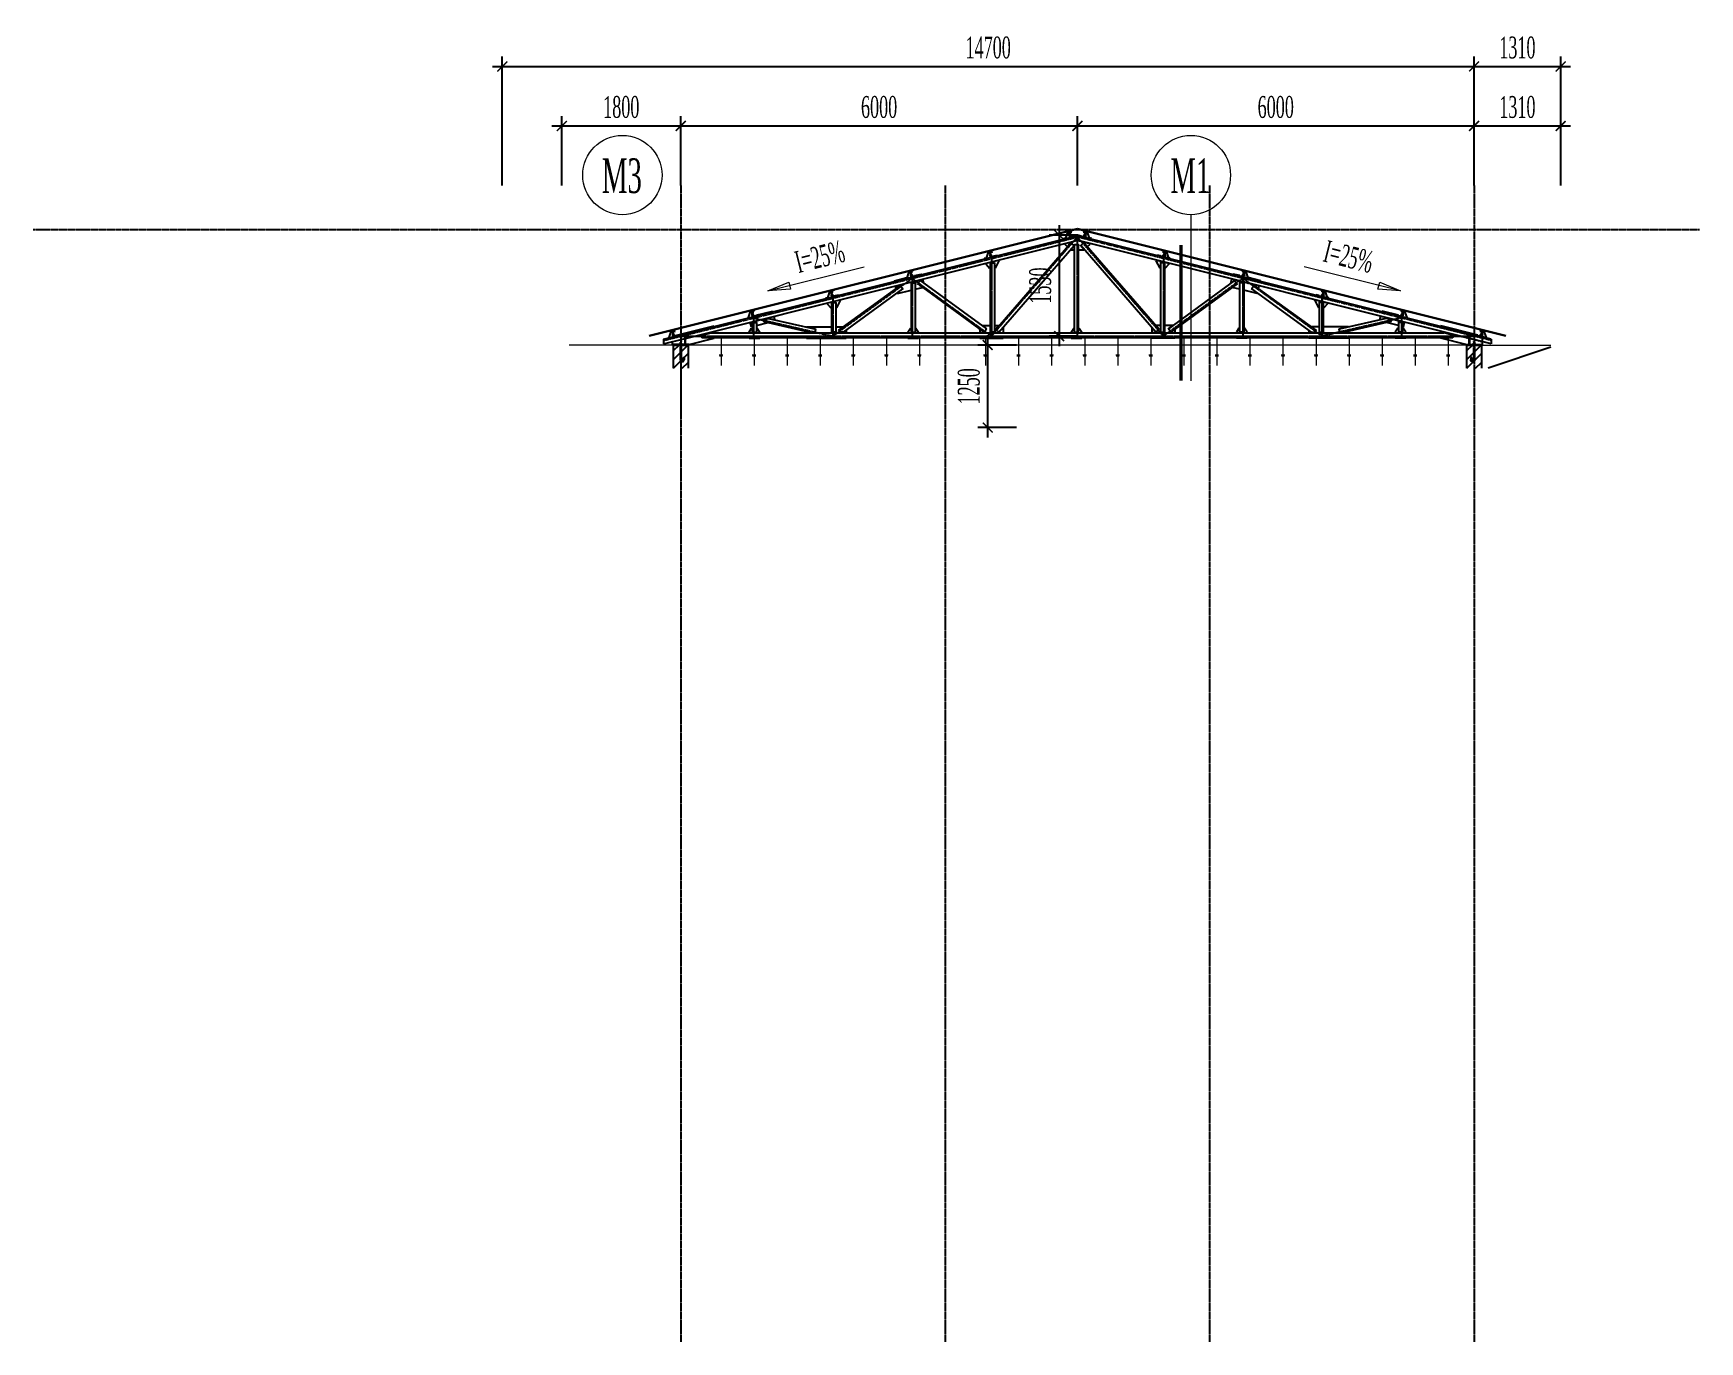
# Model space of a CAD drawing. Header units: millimetres. Extents: x -702765 to 835888, y -645289 to 262.
# Drawn here: x 810683 to 835888, y -307469 to -287677 of the extents above; entities that cross this region are included whole.
import ezdxf
from ezdxf.enums import TextEntityAlignment as Align
from ezdxf.xclip import XClip

# ---------------------------------------------------------------- set-up
doc = ezdxf.new("R2010")
doc.units = ezdxf.units.MM
doc.header["$LTSCALE"] = 0.01
doc.header["$XCLIPFRAME"] = 0
for name, pattern in [('CENTER', [2, 1.25, -0.25, 0.25, -0.25]), ('CENTERX2', [4, 2.5, -0.5, 0.5, -0.5]), ('DASHED2', [0.375, 0.25, -0.125])]:
    doc.linetypes.add(name, pattern=pattern)
for name, color, linetype, lineweight in [('251-netdim', 251, 'Continuous', 13), ('cac net ky hieu', 21, 'Continuous', 13), ('CAT', 30, 'Continuous', 30), ('S-TEXT', 7, 'Continuous', 15), ('THAY PHU', 163, 'Continuous', 15)]:
    doc.layers.add(name, color=color, linetype=linetype, lineweight=lineweight)
for name, color, linetype in [('Dim', 135, 'Continuous'), ('HACTH', 9, 'Continuous'), ('HATCH', 8, 'Continuous'), ('manh', 8, 'Continuous'), ('N1', 2, 'Continuous'), ('NET DAM', 1, 'Continuous'), ('TEXT', 2, 'Continuous'), ('THAY', 7, 'Continuous'), ('truc', 8, 'CENTER'), ('TUONG', 7, 'Continuous')]:
    doc.layers.add(name, color=color, linetype=linetype)
doc.styles.add('DIM', font='ROMANS.shx', dxfattribs={"width": 0.8})
doc.styles.add('ROMANSssss', font='vntimeh.shx', dxfattribs={"width": 0.55})
doc.dimstyles.new('bo di', dxfattribs={"dimscale": 75, "dimtxt": 2, "dimasz": 1, "dimexe": 1.5, "dimexo": 0, "dimgap": 0.75, "dimtad": 1, "dimdec": 0, "dimtxsty": 'DIM', "dimblk": 'ARCHTICK', "dimcen": 2.5, "dimdle": 1.5, "dimclrd": 256, "dimclre": 256, "dimclrt": 3, "dimadec": 0, "dimazin": 0, "dimtfac": 1, "dimtdec": 0, "dimtix": 1, "dimtmove": 2, "dimatfit": 3, "dimldrblk": 'ARCHTICK', "dimfxl": 0, "dimarcsym": 0})
doc.dimstyles.new('DIM150_A3', dxfattribs={"dimscale": 150, "dimtxt": 2.2, "dimasz": 1, "dimexe": 1, "dimexo": 0, "dimgap": 0.8, "dimtad": 1, "dimdec": 0, "dimzin": 0, "dimdsep": 46, "dimtxsty": 'ROMANSssss', "dimblk": 'ARCHTICK', "dimcen": 0, "dimdle": 1, "dimclrd": 9, "dimclre": 9, "dimclrt": 3, "dimadec": 0, "dimazin": 0, "dimtfac": 1, "dimtdec": 0, "dimtix": 1, "dimtmove": 2, "dimatfit": 3, "dimldrblk": 'DOT', "dimfxl": 0, "dimtolj": 1, "dimtzin": 0, "dimarcsym": 0})

msp = doc.modelspace()

# ---------------------------------------------------------------- blocks, each defined once
blk = doc.blocks.new('_ArchTick')
at = {"color": 0, "linetype": 'ByBlock', "const_width": 0.15}
blk.add_lwpolyline([(-0.5, -0.5), (0.5, 0.5)], dxfattribs=at)
blk = doc.blocks.new('*D397')
at = {"layer": 'Defpoints', "color": 0}
for p in [(826476, -289078), (820476, -289978), (826476, -289978)]:
    blk.add_point(p, dxfattribs=at)
at = {"layer": 'Dim', "color": 9, "lineweight": -2}
for p, q in [((820326, -289078), (826626, -289078)), ((820476, -289978), (820476, -288928)), ((826476, -289978), (826476, -288928))]:
    blk.add_line(p, q, dxfattribs=at)
at = {"layer": 'Dim', "color": 9, "lineweight": -2, "xscale": 150, "yscale": 150, "zscale": 150, "rotation": 180}
blk.add_blockref('_ArchTick', (820476, -289078), dxfattribs=at)
at = {"layer": 'Dim', "color": 9, "lineweight": -2, "xscale": 150, "yscale": 150, "zscale": 150}
blk.add_blockref('_ArchTick', (826476, -289078), dxfattribs=at)
at = {"layer": 'Dim', "color": 3, "insert": (823476, -288793), "char_height": 330, "attachment_point": 5, "style": 'ROMANSssss'}
blk.add_mtext('\\A1;6000', dxfattribs=at)
blk = doc.blocks.new('_Dot')
at = {"color": 0, "linetype": 'ByBlock', "lineweight": -2}
blk.add_line((-0.5, 0), (-1, 0), dxfattribs=at)
at = {"color": 0, "linetype": 'ByBlock', "const_width": 0.5}
blk.add_lwpolyline([(-0.25, 0, 1), (0.25, 0, 1)], format="xyb", close=True, dxfattribs=at)
blk = doc.blocks.new('DOT')
at = {"color": 0, "linetype": 'ByBlock'}
blk.add_line((-0.5, 0), (-1, 0), dxfattribs=at)
at = {"color": 0, "linetype": 'ByBlock', "const_width": 0.5}
blk.add_lwpolyline([(-0.25, 0, 1), (0.25, 0, 1)], format="xyb", close=True, dxfattribs=at)
blk = doc.blocks.new('*D398')
at = {"layer": 'Defpoints', "color": 0}
for p in [(832476, -289078), (826476, -289978), (832476, -289978)]:
    blk.add_point(p, dxfattribs=at)
at = {"layer": 'Dim', "color": 9, "lineweight": -2}
for p, q in [((826326, -289078), (832626, -289078)), ((826476, -289978), (826476, -288928)), ((832476, -289978), (832476, -288928))]:
    blk.add_line(p, q, dxfattribs=at)
at = {"layer": 'Dim', "color": 9, "lineweight": -2, "xscale": 150, "yscale": 150, "zscale": 150, "rotation": 180}
blk.add_blockref('_ArchTick', (826476, -289078), dxfattribs=at)
at = {"layer": 'Dim', "color": 9, "lineweight": -2, "xscale": 150, "yscale": 150, "zscale": 150}
blk.add_blockref('_ArchTick', (832476, -289078), dxfattribs=at)
at = {"layer": 'Dim', "color": 3, "insert": (829476, -288793), "char_height": 330, "attachment_point": 5, "style": 'ROMANSssss'}
blk.add_mtext('\\A1;6000', dxfattribs=at)
blk = doc.blocks.new('*D399')
at = {"layer": 'Defpoints', "color": 0}
for p in [(833786, -289078), (832476, -289978), (833786, -289978)]:
    blk.add_point(p, dxfattribs=at)
at = {"layer": 'Dim', "color": 9, "lineweight": -2}
for p, q in [((832326, -289078), (833936, -289078)), ((832476, -289978), (832476, -288928)), ((833786, -289978), (833786, -288928))]:
    blk.add_line(p, q, dxfattribs=at)
at = {"layer": 'Dim', "color": 9, "lineweight": -2, "xscale": 150, "yscale": 150, "zscale": 150, "rotation": 180}
blk.add_blockref('_ArchTick', (832476, -289078), dxfattribs=at)
at = {"layer": 'Dim', "color": 9, "lineweight": -2, "xscale": 150, "yscale": 150, "zscale": 150}
blk.add_blockref('_ArchTick', (833786, -289078), dxfattribs=at)
at = {"layer": 'Dim', "color": 3, "insert": (833131, -288793), "char_height": 330, "attachment_point": 5, "style": 'ROMANSssss'}
blk.add_mtext('\\A1;1310', dxfattribs=at)
blk = doc.blocks.new('*D400')
at = {"layer": 'Defpoints', "color": 0}
for p in [(820476, -289078), (818676, -289978), (820476, -289978)]:
    blk.add_point(p, dxfattribs=at)
at = {"layer": 'Dim', "color": 9, "lineweight": -2}
for p, q in [((818526, -289078), (820626, -289078)), ((818676, -289978), (818676, -288928)), ((820476, -289978), (820476, -288928))]:
    blk.add_line(p, q, dxfattribs=at)
at = {"layer": 'Dim', "color": 9, "lineweight": -2, "xscale": 150, "yscale": 150, "zscale": 150, "rotation": 180}
blk.add_blockref('_ArchTick', (818676, -289078), dxfattribs=at)
at = {"layer": 'Dim', "color": 9, "lineweight": -2, "xscale": 150, "yscale": 150, "zscale": 150}
blk.add_blockref('_ArchTick', (820476, -289078), dxfattribs=at)
at = {"layer": 'Dim', "color": 3, "insert": (819576, -288793), "char_height": 330, "attachment_point": 5, "style": 'ROMANSssss'}
blk.add_mtext('\\A1;1800', dxfattribs=at)
blk = doc.blocks.new('*D401')
at = {"layer": 'Defpoints', "color": 0}
for p in [(832476, -288178), (817776, -289978), (832476, -289978)]:
    blk.add_point(p, dxfattribs=at)
at = {"layer": 'Dim', "color": 9, "lineweight": -2}
for p, q in [((817776, -289978), (817776, -288028)), ((832476, -289978), (832476, -288028)), ((817626, -288178), (832626, -288178))]:
    blk.add_line(p, q, dxfattribs=at)
at = {"layer": 'Dim', "color": 9, "lineweight": -2, "xscale": 150, "yscale": 150, "zscale": 150, "rotation": 180}
blk.add_blockref('_ArchTick', (817776, -288178), dxfattribs=at)
at = {"layer": 'Dim', "color": 9, "lineweight": -2, "xscale": 150, "yscale": 150, "zscale": 150}
blk.add_blockref('_ArchTick', (832476, -288178), dxfattribs=at)
at = {"layer": 'Dim', "color": 3, "insert": (825126, -287893), "char_height": 330, "attachment_point": 5, "style": 'ROMANSssss'}
blk.add_mtext('\\A1;14700', dxfattribs=at)
blk = doc.blocks.new('*D402')
at = {"layer": 'Defpoints', "color": 0}
for p in [(833786, -288178), (832476, -289978), (833786, -289978)]:
    blk.add_point(p, dxfattribs=at)
at = {"layer": 'Dim', "color": 9, "lineweight": -2}
for p, q in [((832476, -289978), (832476, -288028)), ((833786, -289978), (833786, -288028)), ((832326, -288178), (833936, -288178))]:
    blk.add_line(p, q, dxfattribs=at)
at = {"layer": 'Dim', "color": 9, "lineweight": -2, "xscale": 150, "yscale": 150, "zscale": 150, "rotation": 180}
blk.add_blockref('_ArchTick', (832476, -288178), dxfattribs=at)
at = {"layer": 'Dim', "color": 9, "lineweight": -2, "xscale": 150, "yscale": 150, "zscale": 150}
blk.add_blockref('_ArchTick', (833786, -288178), dxfattribs=at)
at = {"layer": 'Dim', "color": 3, "insert": (833131, -287893), "char_height": 330, "attachment_point": 5, "style": 'ROMANSssss'}
blk.add_mtext('\\A1;1310', dxfattribs=at)
blk = doc.blocks.new('*D403')
at = {"layer": 'Defpoints', "color": 0}
for p in [(825119, -292392), (825552, -292392), (825552, -293642)]:
    blk.add_point(p, dxfattribs=at)
at = {"layer": 'Dim', "color": 9, "lineweight": -2}
for p, q in [((825119, -293792), (825119, -292242)), ((825552, -292392), (824969, -292392)), ((825552, -293642), (824969, -293642))]:
    blk.add_line(p, q, dxfattribs=at)
at = {"layer": 'Dim', "color": 9, "lineweight": -2, "xscale": 150, "yscale": 150, "zscale": 150}
for p, rotation in [((825119, -292392), 90), ((825119, -293642), 270)]:
    blk.add_blockref('_ArchTick', p, dxfattribs=dict(at, rotation=rotation))
at = {"layer": 'Dim', "color": 3, "insert": (824834, -293017), "char_height": 330, "attachment_point": 5, "rotation": 90, "style": 'ROMANSssss'}
blk.add_mtext('\\A1;1250', dxfattribs=at)
blk = doc.blocks.new('waer')
at = {"layer": '251-netdim', "linetype": 'ByBlock'}
for p, q in [((0, 233), (0, -192)), ((26, -34), (-28, -34)), ((26, -34), (-25, -44)), ((-25, -44), (24, -44))]:
    blk.add_line(p, q, dxfattribs=at)
blk = doc.blocks.new('ECU')
for points in [[(1.6, 7, 0.236068), (2.6, 5, 0.236068), (1.6, 3)], [(8.2, 7, -0.236068), (7.2, 5, -0.236068), (8.2, 3)], [(1.6, -7, -0.236068), (2.6, -5, -0.236068), (1.6, -3)], [(8.2, -7, 0.236068), (7.2, -5, 0.236068), (8.2, -3)]]:
    blk.add_hatch(color=256).paths.add_polyline_path(points)
for p, q in [((0, -11.5), (0, 11.5)), ((0, 11.5), (1.6, 11.5)), ((1.6, -11.5), (1.6, 11.5)), ((1.6, 7), (1.6, -7)), ((2.6, 9), (7.2, 9)), ((2.6, 5), (7.2, 5)), ((8.2, 7), (8.2, -7)), ((0, -11.5), (1.6, -11.5)), ((2.6, -5), (7.2, -5)), ((2.6, -5), (7.2, -5)), ((2.6, -9), (7.2, -9))]:
    blk.add_line(p, q)
for centre, start, end in [((4.1, 7), 126.8699, 233.1301), ((4.1, 3), 126.8699, 180), ((5.7, 7), 306.8699, 53.1301), ((5.7, 3), 0, 53.1301), ((4.1, -3), 180, 233.1301), ((4.1, -7), 126.8699, 233.1301), ((5.7, -3), 306.8699, 0), ((5.7, -3), 306.8699, 0), ((5.7, -7), 306.8699, 53.1301)]:
    blk.add_arc(centre, 2.5, start, end)
blk = doc.blocks.new('RENBL')
at = {"linetype": 'DASHED2', "ltscale": 100}
for p, q in [((0, 0), (-1, -0.85)), ((0, 0), (8, 0.8)), ((8, 0.8), (9, 0.15)), ((9, 0.15), (8, -0.7)), ((-1, -0.85), (0, -1.5)), ((0, -1.5), (8, -0.7))]:
    blk.add_line(p, q, dxfattribs=at)
blk = doc.blocks.new('bl')
at = {"layer": 'NET DAM', "color": 3, "ltscale": 50}
for p, q in [((199941, -92175), (199937, -92178)), ((199937, -92178), (199941, -92180)), ((199941, -92180), (199937, -92182)), ((199937, -92182), (199961, -92182)), ((199937, -92182), (199937, -92529)), ((199942, -92031), (199938, -92034)), ((199938, -92034), (199942, -92036)), ((199942, -91980), (199940, -91982)), ((199940, -91982), (199942, -91983)), ((199940, -92083), (199941, -92084)), ((199966, -92087), (199941, -92084)), ((199961, -92182), (199941, -92180)), ((199942, -91980), (199967, -91980)), ((199967, -92015), (199942, -92012)), ((199967, -92020), (199942, -92017)), ((199967, -92024), (199942, -92022)), ((199967, -92029), (199942, -92027)), ((199967, -92034), (199942, -92031)), ((199967, -92034), (199942, -92031)), ((199951, -92037), (199942, -92036)), ((199951, -92037), (199942, -92036)), ((199967, -91981), (199954, -91980)), ((199954, -91980), (199954, -91980)), ((199970, -92085), (199966, -92087)), ((199966, -92178), (199969, -92181)), ((199967, -91981), (199967, -91980)), ((199967, -91981), (199970, -91984)), ((199970, -91984), (199967, -91986)), ((199967, -92034), (199970, -92037)), ((199968, -92083), (199970, -92085)), ((199969, -92181), (199969, -92529)), ((199970, -92037), (199970, -92037)), ((200023, -92467), (200023, -92529)), ((200023, -92467), (200055, -92467)), ((200055, -92467), (200055, -92529))]:
    blk.add_line(p, q, dxfattribs=at)
for radius in [58.7, 26.7]:
    blk.add_arc((199996, -92529), radius, 180, 0, dxfattribs=at)
at = {"layer": 'N1', "xscale": -3.199811082854159, "yscale": 3.199811082851502, "zscale": 3.199811082854411, "rotation": 270}
blk.add_blockref('ECU', (199954, -92063), dxfattribs=at)
at = {"layer": 'NET DAM', "color": 3, "ltscale": 50, "yscale": 3.199811082851502, "zscale": 3.199811082854411}
for p, xscale, rotation in [((199966, -92125), -3.199811082851502, 359.9315267050008), ((199966, -92130), -3.199811082851502, 359.9315267050008), ((199966, -92135), -3.199811082851502, 359.9315267050008), ((199966, -92140), -3.199811082851502, 359.9315267050008), ((199966, -92144), -3.199811082851502, 359.9315267050008), ((199966, -92149), -3.199811082851502, 359.9315267050008), ((199966, -92154), -3.199811082851502, 359.9315267050008), ((199966, -92159), -3.199811082851502, 359.9315267050008), ((199966, -92164), -3.199811082851502, 359.9315267050008), ((199966, -92168), -3.199811082851502, 359.9315267050008), ((199966, -92173), -3.199811082851502, 359.9315267050008), ((199967, -91986), -3.199811082854159, 359.9999999999999), ((199967, -91991), -3.199811082854159, 359.9999999999999), ((199967, -91996), -3.199811082854159, 359.9999999999999), ((199967, -92000), -3.199811082854159, 359.9999999999999), ((199967, -92005), -3.199811082854159, 359.9999999999999), ((199967, -92010), -3.199811082854159, 359.9999999999999), ((199967, -92015), -3.199811082854159, 359.9999999999999), ((199967, -92020), -3.199811082854159, 359.9999999999999), ((199967, -92024), -3.199811082854159, 359.9999999999999), ((199967, -92029), -3.199811082854159, 359.9999999999999), ((199966, -92087), -3.199811082851502, 359.9315267050008), ((199966, -92092), -3.199811082851502, 359.9315267050008), ((199966, -92096), -3.199811082851502, 359.9315267050008), ((199966, -92101), -3.199811082851502, 359.9315267050008), ((199966, -92106), -3.199811082851502, 359.9315267050008), ((199966, -92111), -3.199811082851502, 359.9315267050008), ((199966, -92116), -3.199811082851502, 359.9315267050008), ((199966, -92120), -3.199811082851502, 359.9315267050008)]:
    blk.add_blockref('RENBL', p, dxfattribs=dict(at, xscale=xscale, rotation=rotation))
blk = doc.blocks.new('SELF-SCREW')
for p, q in [((-1.4, 0), (1.4, 0)), ((-0.8, 0.8), (-0.8, 0.4)), ((-0.6, 1), (-0.7, 1)), ((-0.6, 0.3), (-0.7, 0.3)), ((-0.6, 1), (0.6, 1)), ((-0.6, 0.3), (-0.6, 0.3)), ((-0.6, 0.3), (0.6, 0.3)), ((0, -8), (-0.6, 0)), ((-0.5, 1), (-0.4, 1)), ((-0.5, 1), (-0.5, 1)), ((-0.5, 1), (-0.5, 1)), ((-0.5, 0.3), (-0.4, 0.4)), ((-0.5, 0.3), (-0.5, 0.3)), ((-0.4, 0.9), (-0.3, 1)), ((-0.4, 0.9), (-0.4, 1)), ((-0.4, 0.9), (-0.4, 0.9)), ((-0.4, 0.8), (-0.4, 0.8)), ((-0.4, 0.8), (-0.4, 0.4)), ((-0.4, 0.4), (-0.4, 0.4)), ((-0.4, 0.4), (-0.4, 0.4)), ((-0.4, 0.3), (-0.3, 0.3)), ((-0.4, 0.3), (-0.4, 0.3)), ((-0.3, 1), (-0.3, 1)), ((-0.3, 0.3), (-0.3, 0.3)), ((-0.3, 0.3), (-0.3, 0.3)), ((-0.2, 1), (-0.2, 1)), ((0.2, 1), (-0.2, 1)), ((0.2, 0.3), (-0.2, 0.3)), ((0, -8), (0.6, 0)), ((0.3, 1), (0.4, 1)), ((0.3, 1), (0.3, 1)), ((0.3, 1), (0.3, 1)), ((0.3, 0.3), (0.4, 0.4)), ((0.3, 0.3), (0.3, 0.3)), ((0.4, 0.9), (0.5, 1)), ((0.4, 0.9), (0.5, 1)), ((0.4, 1), (0.4, 1)), ((0.4, 0.9), (0.4, 0.9)), ((0.4, 0.8), (0.4, 0.4)), ((0.4, 0.3), (0.4, 0.4)), ((0.4, 0.4), (0.4, 0.4)), ((0.4, 0.3), (0.5, 0.3)), ((0.5, 1), (0.5, 1)), ((0.5, 0.3), (0.5, 0.3)), ((0.5, 0.3), (0.5, 0.3)), ((0.7, 1), (0.6, 1)), ((0.6, 0.3), (0.6, 0.3)), ((0.7, 0.3), (0.6, 0.3)), ((0.8, 0.4), (0.8, 0.8)), ((-0.8, -2.4), (0.9, -0.6)), ((-0.7, -3.1), (0.9, -1.5)), ((-0.7, -3.9), (0.8, -2.4)), ((-0.6, -2.6), (0.7, -1.3)), ((-0.6, -4.7), (0.7, -3.3)), ((-0.6, -5.4), (0.7, -4.2)), ((-0.5, -3.3), (0.6, -2.2)), ((-0.5, -4.1), (0.6, -3)), ((-0.5, -6.2), (0.6, -5.1)), ((-0.5, -6.9), (0.5, -5.9)), ((-0.4, -4.9), (0.5, -3.9)), ((-0.4, -5.6), (0.4, -4.8)), ((-0.3, -6.4), (0.4, -5.7))]:
    blk.add_line(p, q)
blk.add_lwpolyline([(-1.4, 0), (-1.4, 0.3), (1.4, 0.3), (1.4, 0)])
for centre, start, end in [((-0.7, 0.8), 90, 180), ((-0.7, 0.4), 180, 270), ((-0.6, 0.8), 0, 90), ((-0.6, 0.4), 270, 360), ((-0.2, 0.8), 90, 180), ((-0.2, 0.4), 180, 270), ((0.2, 0.8), 360, 90), ((0.2, 0.4), 270, 0), ((0.6, 0.8), 90, 180), ((0.6, 0.4), 180, 270), ((0.7, 0.8), 0, 90), ((0.7, 0.4), 270, 360)]:
    blk.add_arc(centre, 0.168, start, end)
at = {"layer": 'truc'}
blk.add_line((0, 3.1), (0, -11.1), dxfattribs=at)
blk = doc.blocks.new('maimai')
at = {"layer": 'CAT', "linetype": 'ByBlock'}
for q in [(-6478, -495), (6478, -495)]:
    blk.add_line((0, 1125), q, dxfattribs=at)
at = {"layer": 'HACTH', "linetype": 'ByBlock'}
for p, q in [((-51, 1009), (-53, 1017)), ((-42, 1011), (-44, 1020)), ((-34, 1013), (-36, 1022)), ((34, 1013), (36, 1022)), ((42, 1011), (44, 1020)), ((51, 1009), (53, 1017)), ((-207, 970), (-210, 978)), ((-199, 972), (-201, 981)), ((-190, 974), (-192, 983)), ((-188, 893), (-190, 902)), ((-181, 976), (-183, 985)), ((-180, 895), (-182, 904)), ((-171, 897), (-173, 906)), ((-162, 900), (-164, 908)), ((-153, 902), (-156, 910)), ((-149, 857), (-155, 863)), ((-143, 864), (-149, 870)), ((-145, 904), (-147, 913)), ((-137, 871), (-144, 876)), ((-136, 906), (-138, 915)), ((-131, 877), (-138, 883)), ((-125, 884), (-132, 890)), ((-127, 908), (-130, 917)), ((-119, 891), (-126, 897)), ((-119, 910), (-121, 919)), ((-113, 898), (-120, 904)), ((-108, 904), (-114, 910)), ((-110, 913), (-112, 921)), ((-102, 911), (-108, 917)), ((-101, 915), (-103, 923)), ((-94, 810), (-101, 816)), ((-93, 917), (-95, 926)), ((-88, 817), (-95, 823)), ((-82, 823), (-89, 829)), ((-84, 919), (-86, 928)), ((-77, 830), (-83, 836)), ((-71, 837), (-78, 843)), ((-75, 921), (-77, 930)), ((-65, 844), (-72, 850)), ((-67, 923), (-69, 932)), ((-59, 851), (-66, 856)), ((-58, 926), (-60, 934)), ((-53, 857), (-60, 863)), ((-55, 883), (-46, 883)), ((-55, 874), (-46, 874)), ((-55, 865), (-46, 865)), ((-55, 856), (-46, 856)), ((-55, 847), (-46, 847)), ((-55, 838), (-46, 838)), ((-55, 829), (-46, 829)), ((-55, 820), (-46, 820)), ((-55, 811), (-46, 811)), ((-47, 864), (-54, 870)), ((-49, 928), (-51, 937)), ((-40, 930), (-43, 939)), ((-32, 932), (-34, 941)), ((-23, 934), (-25, 943)), ((-14, 937), (-17, 945)), ((14, 937), (17, 945)), ((17, 883), (26, 883)), ((17, 874), (26, 874)), ((17, 865), (26, 865)), ((17, 856), (26, 856)), ((17, 847), (26, 847)), ((17, 838), (26, 838)), ((17, 829), (26, 829)), ((17, 820), (26, 820)), ((17, 811), (26, 811)), ((23, 934), (25, 943)), ((32, 932), (34, 941)), ((40, 930), (43, 939)), ((46, 865), (53, 871)), ((49, 928), (51, 937)), ((52, 858), (59, 864)), ((58, 926), (60, 934)), ((58, 851), (65, 857)), ((64, 845), (71, 851)), ((67, 923), (69, 932)), ((70, 838), (77, 844)), ((75, 921), (77, 930)), ((76, 831), (83, 837)), ((82, 824), (88, 830)), ((84, 919), (86, 928)), ((88, 818), (94, 823)), ((93, 917), (95, 926)), ((93, 811), (100, 817)), ((101, 915), (103, 923)), ((101, 912), (108, 918)), ((107, 905), (113, 911)), ((110, 913), (112, 921)), ((113, 899), (119, 904)), ((118, 892), (125, 898)), ((119, 910), (121, 919)), ((124, 885), (131, 891)), ((127, 908), (130, 917)), ((130, 878), (137, 884)), ((136, 906), (138, 915)), ((136, 872), (143, 877)), ((142, 865), (149, 871)), ((145, 904), (147, 913)), ((148, 858), (155, 864)), ((153, 902), (156, 910)), ((162, 900), (164, 908)), ((171, 897), (173, 906)), ((180, 895), (182, 904)), ((181, 976), (183, 985)), ((188, 893), (190, 902)), ((190, 974), (192, 983)), ((199, 972), (201, 981)), ((207, 970), (210, 978)), ((-1394, 673), (-1396, 682)), ((-1385, 675), (-1387, 684)), ((-1375, 596), (-1377, 605)), ((-1366, 599), (-1368, 607)), ((-1357, 601), (-1360, 609)), ((-1349, 603), (-1351, 612)), ((-1340, 605), (-1342, 614)), ((-1331, 607), (-1333, 616)), ((-1326, 605), (-1318, 605)), ((-1326, 596), (-1318, 596)), ((-1326, 588), (-1318, 588)), ((-1326, 579), (-1318, 579)), ((-1326, 570), (-1318, 570)), ((-1326, 561), (-1318, 561)), ((-1326, 552), (-1318, 552)), ((-1326, 543), (-1318, 543)), ((-1326, 534), (-1318, 534)), ((-1323, 609), (-1325, 618)), ((-1314, 612), (-1316, 620)), ((-1305, 614), (-1307, 622)), ((-1297, 616), (-1299, 625)), ((-1288, 618), (-1290, 627)), ((-1279, 620), (-1281, 629)), ((-1270, 622), (-1273, 631)), ((-1262, 625), (-1264, 633)), ((-1255, 708), (-1257, 716)), ((-1253, 627), (-1255, 636)), ((-1255, 605), (-1246, 605)), ((-1255, 596), (-1246, 596)), ((-1255, 588), (-1246, 588)), ((-1255, 579), (-1246, 579)), ((-1255, 570), (-1246, 570)), ((-1255, 561), (-1246, 561)), ((-1255, 552), (-1246, 552)), ((-1255, 543), (-1246, 543)), ((-1255, 534), (-1246, 534)), ((-1246, 710), (-1248, 719)), ((-1244, 629), (-1247, 638)), ((-1237, 712), (-1240, 721)), ((-1236, 631), (-1238, 640)), ((-1229, 714), (-1231, 723)), ((-1227, 633), (-1229, 642)), ((-1220, 716), (-1222, 725)), ((-1218, 636), (-1220, 644)), ((-1211, 719), (-1214, 727)), ((-1210, 638), (-1212, 646)), ((-1201, 640), (-1203, 649)), ((-1192, 642), (-1194, 651)), ((1192, 642), (1194, 651)), ((1201, 640), (1203, 649)), ((1210, 638), (1212, 646)), ((1211, 719), (1214, 727)), ((1218, 636), (1220, 644)), ((1220, 716), (1222, 725)), ((1227, 633), (1229, 642)), ((1229, 714), (1231, 723)), ((1236, 631), (1238, 640)), ((1237, 712), (1240, 721)), ((1244, 629), (1247, 638)), ((1246, 710), (1248, 719)), ((1255, 605), (1246, 605)), ((1255, 596), (1246, 596)), ((1255, 588), (1246, 588)), ((1255, 579), (1246, 579)), ((1255, 570), (1246, 570)), ((1255, 561), (1246, 561)), ((1255, 552), (1246, 552)), ((1255, 543), (1246, 543)), ((1255, 534), (1246, 534)), ((1253, 627), (1255, 636)), ((1255, 708), (1257, 716)), ((1262, 625), (1264, 633)), ((1270, 622), (1273, 631)), ((1279, 620), (1281, 629)), ((1288, 618), (1290, 627)), ((1297, 616), (1299, 625)), ((1305, 614), (1307, 622)), ((1314, 612), (1316, 620)), ((1326, 605), (1318, 605)), ((1326, 596), (1318, 596)), ((1326, 588), (1318, 588)), ((1326, 579), (1318, 579)), ((1326, 570), (1318, 570)), ((1326, 561), (1318, 561)), ((1326, 552), (1318, 552)), ((1326, 543), (1318, 543)), ((1326, 534), (1318, 534)), ((1323, 609), (1325, 618)), ((1331, 607), (1333, 616)), ((1340, 605), (1342, 614)), ((1349, 603), (1351, 612)), ((1357, 601), (1360, 609)), ((1366, 599), (1368, 607)), ((1375, 596), (1377, 605)), ((1385, 675), (1387, 684)), ((1394, 673), (1396, 682)), ((-2759, 332), (-2761, 340)), ((-2750, 334), (-2752, 343)), ((-2741, 336), (-2744, 345)), ((-2740, 255), (-2742, 264)), ((-2733, 338), (-2735, 347)), ((-2731, 257), (-2733, 266)), ((-2724, 340), (-2726, 349)), ((-2722, 260), (-2724, 268)), ((-2715, 343), (-2718, 351)), ((-2714, 262), (-2716, 270)), ((-2708, 247), (-2713, 254)), ((-2707, 345), (-2709, 354)), ((-2705, 264), (-2707, 273)), ((-2701, 252), (-2706, 259)), ((-2698, 347), (-2700, 356)), ((-2694, 257), (-2699, 265)), ((-2696, 266), (-2698, 275)), ((-2686, 263), (-2692, 270)), ((-2689, 349), (-2691, 358)), ((-2687, 268), (-2690, 277)), ((-2679, 268), (-2684, 275)), ((-2681, 351), (-2683, 360)), ((-2679, 270), (-2681, 279)), ((-2672, 354), (-2674, 362)), ((-2670, 273), (-2672, 281)), ((-2663, 356), (-2665, 364)), ((-2661, 275), (-2664, 283)), ((-2654, 358), (-2657, 367)), ((-2653, 277), (-2655, 286)), ((-2646, 360), (-2648, 369)), ((-2644, 279), (-2646, 288)), ((-2637, 362), (-2639, 371)), ((-2635, 281), (-2638, 290)), ((-2628, 364), (-2631, 373)), ((-2627, 283), (-2629, 292)), ((-2620, 367), (-2622, 375)), ((-2618, 286), (-2620, 294)), ((-2611, 369), (-2613, 377)), ((-2609, 288), (-2611, 296)), ((-2602, 371), (-2605, 380)), ((-2601, 290), (-2603, 299)), ((-2594, 373), (-2596, 382)), ((-2592, 292), (-2594, 301)), ((-2585, 375), (-2587, 384)), ((-2583, 294), (-2585, 303)), ((-2574, 296), (-2577, 305)), ((-2566, 299), (-2568, 307)), ((-2557, 301), (-2559, 310)), ((-2548, 303), (-2551, 312)), ((-2540, 305), (-2542, 314)), ((-2531, 307), (-2533, 316)), ((-2526, 308), (-2517, 308)), ((-2526, 299), (-2517, 299)), ((-2526, 290), (-2517, 290)), ((-2526, 281), (-2517, 281)), ((-2526, 272), (-2517, 272)), ((-2526, 263), (-2517, 263)), ((-2526, 254), (-2517, 254)), ((-2522, 310), (-2525, 318)), ((-2514, 312), (-2516, 320)), ((-2505, 314), (-2507, 323)), ((-2496, 316), (-2498, 325)), ((-2488, 318), (-2490, 327)), ((-2479, 320), (-2481, 329)), ((-2470, 323), (-2472, 331)), ((-2461, 325), (-2464, 333)), ((-2455, 408), (-2457, 417)), ((-2453, 327), (-2455, 336)), ((-2454, 308), (-2445, 308)), ((-2454, 299), (-2445, 299)), ((-2454, 290), (-2445, 290)), ((-2454, 281), (-2445, 281)), ((-2454, 272), (-2445, 272)), ((-2454, 263), (-2445, 263)), ((-2454, 254), (-2445, 254)), ((-2446, 410), (-2448, 419)), ((-2444, 329), (-2446, 338)), ((-2437, 412), (-2439, 421)), ((-2435, 331), (-2438, 340)), ((-2428, 414), (-2431, 423)), ((-2427, 333), (-2429, 342)), ((-2420, 417), (-2422, 425)), ((-2418, 336), (-2420, 344)), ((-2417, 284), (-2412, 291)), ((-2411, 419), (-2413, 427)), ((-2409, 338), (-2412, 346)), ((-2410, 279), (-2404, 286)), ((-2402, 421), (-2405, 430)), ((-2401, 340), (-2403, 349)), ((-2402, 273), (-2397, 281)), ((-2394, 423), (-2396, 432)), ((-2395, 268), (-2390, 275)), ((-2392, 342), (-2394, 351)), ((-2388, 263), (-2383, 270)), ((-2385, 425), (-2387, 434)), ((-2383, 344), (-2385, 353)), ((-2381, 257), (-2375, 265)), ((-2376, 427), (-2379, 436)), ((-2375, 346), (-2377, 355)), ((-2375, 342), (-2369, 349)), ((-2373, 252), (-2368, 259)), ((-2368, 430), (-2370, 438)), ((-2366, 349), (-2368, 357)), ((-2367, 337), (-2362, 344)), ((-2366, 247), (-2361, 254)), ((-2359, 432), (-2361, 440)), ((-2360, 331), (-2355, 339)), ((-2357, 351), (-2359, 360)), ((-2353, 326), (-2348, 333)), ((-2348, 353), (-2351, 362)), ((-2346, 321), (-2340, 328)), ((-2340, 355), (-2342, 364)), ((-2338, 316), (-2333, 323)), ((-2331, 310), (-2326, 318)), ((2331, 310), (2326, 318)), ((2338, 316), (2333, 323)), ((2340, 355), (2342, 364)), ((2346, 321), (2340, 328)), ((2348, 353), (2351, 362)), ((2353, 326), (2348, 333)), ((2360, 331), (2355, 339)), ((2357, 351), (2359, 360)), ((2359, 432), (2361, 440)), ((2366, 247), (2361, 254)), ((2367, 337), (2362, 344)), ((2366, 349), (2368, 357)), ((2368, 430), (2370, 438)), ((2373, 252), (2368, 259)), ((2375, 342), (2369, 349)), ((2375, 346), (2377, 355)), ((2381, 257), (2375, 265)), ((2376, 427), (2379, 436)), ((2383, 344), (2385, 353)), ((2388, 263), (2383, 270)), ((2385, 425), (2387, 434)), ((2395, 268), (2390, 275)), ((2392, 342), (2394, 351)), ((2394, 423), (2396, 432)), ((2402, 273), (2397, 281)), ((2401, 340), (2403, 349)), ((2402, 421), (2405, 430)), ((2410, 279), (2404, 286)), ((2409, 338), (2412, 346)), ((2411, 419), (2413, 427)), ((2417, 284), (2412, 291)), ((2418, 336), (2420, 344)), ((2420, 417), (2422, 425)), ((2427, 333), (2429, 342)), ((2428, 414), (2431, 423)), ((2435, 331), (2438, 340)), ((2437, 412), (2439, 421)), ((2444, 329), (2446, 338)), ((2454, 308), (2445, 308)), ((2454, 299), (2445, 299)), ((2454, 290), (2445, 290)), ((2454, 281), (2445, 281)), ((2454, 272), (2445, 272)), ((2454, 263), (2445, 263)), ((2454, 254), (2445, 254)), ((2446, 410), (2448, 419)), ((2453, 327), (2455, 336)), ((2455, 408), (2457, 417)), ((2461, 325), (2464, 333)), ((2470, 323), (2472, 331)), ((2479, 320), (2481, 329)), ((2488, 318), (2490, 327)), ((2496, 316), (2498, 325)), ((2505, 314), (2507, 323)), ((2514, 312), (2516, 320)), ((2526, 308), (2517, 308)), ((2526, 299), (2517, 299)), ((2526, 290), (2517, 290)), ((2526, 281), (2517, 281)), ((2526, 272), (2517, 272)), ((2526, 263), (2517, 263)), ((2526, 254), (2517, 254)), ((2522, 310), (2525, 318)), ((2531, 307), (2533, 316)), ((2540, 305), (2542, 314)), ((2548, 303), (2551, 312)), ((2557, 301), (2559, 310)), ((2566, 299), (2568, 307)), ((2574, 296), (2577, 305)), ((2583, 294), (2585, 303)), ((2585, 375), (2587, 384)), ((2592, 292), (2594, 301)), ((2594, 373), (2596, 382)), ((2601, 290), (2603, 299)), ((2602, 371), (2605, 380)), ((2609, 288), (2611, 296)), ((2611, 369), (2613, 377)), ((2618, 286), (2620, 294)), ((2620, 367), (2622, 375)), ((2627, 283), (2629, 292)), ((2628, 364), (2631, 373)), ((2635, 281), (2638, 290)), ((2637, 362), (2639, 371)), ((2644, 279), (2646, 288)), ((2646, 360), (2648, 369)), ((2653, 277), (2655, 286)), ((2654, 358), (2657, 367)), ((2661, 275), (2664, 283)), ((2663, 356), (2665, 364)), ((2670, 273), (2672, 281)), ((2672, 354), (2674, 362)), ((2679, 270), (2681, 279)), ((2679, 268), (2684, 275)), ((2681, 351), (2683, 360)), ((2686, 263), (2692, 270)), ((2687, 268), (2690, 277)), ((2689, 349), (2691, 358)), ((2694, 257), (2699, 265)), ((2696, 266), (2698, 275)), ((2698, 347), (2700, 356)), ((2701, 252), (2706, 259)), ((2705, 264), (2707, 273)), ((2707, 345), (2709, 354)), ((2708, 247), (2713, 254)), ((2714, 262), (2716, 270)), ((2715, 343), (2718, 351)), ((2722, 260), (2724, 268)), ((2724, 340), (2726, 349)), ((2731, 257), (2733, 266)), ((2733, 338), (2735, 347)), ((2740, 255), (2742, 264)), ((2741, 336), (2744, 345)), ((2750, 334), (2752, 343)), ((2759, 332), (2761, 340)), ((-3794, 73), (-3796, 82)), ((-3785, 75), (-3788, 84)), ((-3775, -4), (-3777, 5)), ((-3766, -1), (-3768, 7)), ((-3758, 1), (-3760, 9)), ((-3749, 3), (-3751, 12)), ((-3740, 5), (-3742, 14)), ((-3731, 7), (-3734, 16)), ((-3727, 5), (-3718, 5)), ((-3723, 9), (-3725, 18)), ((-3714, 12), (-3716, 20)), ((-3705, 14), (-3708, 22)), ((-3697, 16), (-3699, 25)), ((-3688, 18), (-3690, 27)), ((-3679, 20), (-3681, 29)), ((-3671, 22), (-3673, 31)), ((-3662, 25), (-3664, 33)), ((-3655, 108), (-3657, 116)), ((-3653, 27), (-3655, 35)), ((-3655, 5), (-3646, 5)), ((-3646, 110), (-3648, 119)), ((-3645, 29), (-3647, 38)), ((-3638, 112), (-3640, 121)), ((-3636, 31), (-3638, 40)), ((-3629, 114), (-3631, 123)), ((-3627, 33), (-3629, 42)), ((-3620, 116), (-3622, 125)), ((-3618, 35), (-3621, 44)), ((-3612, 119), (-3614, 127)), ((-3610, 38), (-3612, 46)), ((-3601, 40), (-3603, 49)), ((-3592, 42), (-3595, 51)), ((-2737, 226), (-2742, 233)), ((-2730, 231), (-2735, 238)), ((-2722, 236), (-2728, 243)), ((-2716, 152), (-2722, 159)), ((-2715, 241), (-2721, 249)), ((-2709, 157), (-2714, 164)), ((-2702, 162), (-2707, 169)), ((-2695, 167), (-2700, 175)), ((-2687, 173), (-2693, 180)), ((-2680, 178), (-2685, 185)), ((-2673, 183), (-2678, 191)), ((-2666, 189), (-2671, 196)), ((-2658, 194), (-2664, 201)), ((-2651, 199), (-2656, 206)), ((-2644, 204), (-2649, 212)), ((-2637, 210), (-2642, 217)), ((-2526, 245), (-2517, 245)), ((-2526, 237), (-2517, 237)), ((-2526, 228), (-2517, 228)), ((-2526, 219), (-2517, 219)), ((-2526, 210), (-2517, 210)), ((-2526, 201), (-2517, 201)), ((-2454, 245), (-2445, 245)), ((-2454, 237), (-2445, 237)), ((-2454, 228), (-2445, 228)), ((-2454, 219), (-2445, 219)), ((-2359, 242), (-2354, 249)), ((-2352, 236), (-2346, 244)), ((2352, 236), (2346, 244)), ((2359, 242), (2354, 249)), ((2454, 245), (2445, 245)), ((2454, 237), (2445, 237)), ((2454, 228), (2445, 228)), ((2454, 219), (2445, 219)), ((2526, 245), (2517, 245)), ((2526, 237), (2517, 237)), ((2526, 228), (2517, 228)), ((2526, 219), (2517, 219)), ((2526, 210), (2517, 210)), ((2526, 201), (2517, 201)), ((2637, 210), (2642, 217)), ((2644, 204), (2649, 212)), ((2651, 199), (2656, 206)), ((2658, 194), (2664, 201)), ((2666, 189), (2671, 196)), ((2673, 183), (2678, 191)), ((2680, 178), (2685, 185)), ((2687, 173), (2693, 180)), ((2695, 167), (2700, 175)), ((2702, 162), (2707, 169)), ((2709, 157), (2714, 164)), ((2715, 241), (2721, 249)), ((2716, 152), (2722, 159)), ((2722, 236), (2728, 243)), ((2730, 231), (2735, 238)), ((2737, 226), (2742, 233)), ((3592, 42), (3595, 51)), ((3601, 40), (3603, 49)), ((3610, 38), (3612, 46)), ((3612, 119), (3614, 127)), ((3618, 35), (3621, 44)), ((3620, 116), (3622, 125)), ((3627, 33), (3629, 42)), ((3629, 114), (3631, 123)), ((3636, 31), (3638, 40)), ((3638, 112), (3640, 121)), ((3645, 29), (3647, 38)), ((3646, 110), (3648, 119)), ((3655, 5), (3646, 5)), ((3653, 27), (3655, 35)), ((3655, 108), (3657, 116)), ((3662, 25), (3664, 33)), ((3671, 22), (3673, 31)), ((3679, 20), (3681, 29)), ((3688, 18), (3690, 27)), ((3697, 16), (3699, 25)), ((3705, 14), (3708, 22)), ((3714, 12), (3716, 20)), ((3727, 5), (3718, 5)), ((3723, 9), (3725, 18)), ((3731, 7), (3734, 16)), ((3740, 5), (3742, 14)), ((3749, 3), (3751, 12)), ((3758, 1), (3760, 9)), ((3766, -1), (3768, 7)), ((3775, -4), (3777, 5)), ((3785, 75), (3788, 84)), ((3794, 73), (3796, 82)), ((-4905, -205), (-4907, -196)), ((-4896, -202), (-4898, -194)), ((-4887, -200), (-4889, -192)), ((-4878, -198), (-4881, -189)), ((-4870, -196), (-4872, -187)), ((-4861, -194), (-4863, -185)), ((-4852, -192), (-4855, -183)), ((-4844, -189), (-4846, -181)), ((-4835, -187), (-4837, -179)), ((-4826, -185), (-4828, -176)), ((-4818, -183), (-4820, -174)), ((-4809, -181), (-4811, -172)), ((-4800, -179), (-4802, -170)), ((-4798, -260), (-4801, -251)), ((-4792, -176), (-4794, -168)), ((-4790, -257), (-4792, -249)), ((-4783, -174), (-4785, -166)), ((-4781, -255), (-4783, -246)), ((-4774, -172), (-4776, -163)), ((-4772, -253), (-4775, -244)), ((-4765, -170), (-4768, -161)), ((-4764, -251), (-4766, -242)), ((-4757, -168), (-4759, -159)), ((-4755, -249), (-4757, -240)), ((-4748, -166), (-4750, -157)), ((-4746, -246), (-4748, -238)), ((-4739, -163), (-4742, -155)), ((-4738, -244), (-4740, -236)), ((-4731, -161), (-4733, -152)), ((-4729, -242), (-4731, -233)), ((-4722, -159), (-4724, -150)), ((-4720, -240), (-4722, -231)), ((-4713, -157), (-4715, -148)), ((-4712, -238), (-4714, -229)), ((-4705, -155), (-4707, -146)), ((-4703, -236), (-4705, -227)), ((-4696, -152), (-4698, -144)), ((-4694, -233), (-4696, -225)), ((-4687, -150), (-4689, -142)), ((-4685, -231), (-4688, -223)), ((-4679, -148), (-4681, -139)), ((-4677, -229), (-4679, -220)), ((-4670, -146), (-4672, -137)), ((-4671, -229), (-4669, -220)), ((-4668, -227), (-4670, -218)), ((-4661, -144), (-4663, -135)), ((-4659, -225), (-4662, -216)), ((-4662, -231), (-4660, -222)), ((-4652, -142), (-4655, -133)), ((-4651, -223), (-4653, -214)), ((-4653, -233), (-4651, -224)), ((-4644, -139), (-4646, -131)), ((-4642, -220), (-4644, -212)), ((-4644, -235), (-4642, -226)), ((-4635, -137), (-4637, -129)), ((-4636, -237), (-4634, -228)), ((-4633, -218), (-4635, -210)), ((-4626, -135), (-4629, -126)), ((-4625, -216), (-4627, -207)), ((-4627, -239), (-4625, -230)), ((-4618, -133), (-4620, -124)), ((-4616, -214), (-4618, -205)), ((-4618, -241), (-4616, -232)), ((-4609, -131), (-4611, -122)), ((-4610, -243), (-4608, -234)), ((-4607, -212), (-4609, -203)), ((-4599, -210), (-4601, -201)), ((-4601, -245), (-4599, -236)), ((-4590, -207), (-4592, -199)), ((-4592, -247), (-4590, -238)), ((-4583, -249), (-4581, -240)), ((-3727, -4), (-3718, -4)), ((-3727, -13), (-3718, -13)), ((-3727, -21), (-3718, -21)), ((-3727, -30), (-3718, -30)), ((-3727, -39), (-3718, -39)), ((-3727, -48), (-3718, -48)), ((-3727, -57), (-3718, -57)), ((-3727, -66), (-3718, -66)), ((-3655, -4), (-3646, -4)), ((-3655, -13), (-3646, -13)), ((-3655, -21), (-3646, -21)), ((-3655, -30), (-3646, -30)), ((-3655, -39), (-3646, -39)), ((-3655, -48), (-3646, -48)), ((-3655, -57), (-3646, -57)), ((-3655, -66), (-3646, -66)), ((3655, -4), (3646, -4)), ((3655, -13), (3646, -13)), ((3655, -21), (3646, -21)), ((3655, -30), (3646, -30)), ((3655, -39), (3646, -39)), ((3655, -48), (3646, -48)), ((3655, -57), (3646, -57)), ((3655, -66), (3646, -66)), ((3727, -4), (3718, -4)), ((3727, -13), (3718, -13)), ((3727, -21), (3718, -21)), ((3727, -30), (3718, -30)), ((3727, -39), (3718, -39)), ((3727, -48), (3718, -48)), ((3727, -57), (3718, -57)), ((3727, -66), (3718, -66)), ((4583, -249), (4581, -240)), ((4590, -207), (4592, -199)), ((4592, -247), (4590, -238)), ((4599, -210), (4601, -201)), ((4601, -245), (4599, -236)), ((4607, -212), (4609, -203)), ((4610, -243), (4608, -234)), ((4609, -131), (4611, -122)), ((4616, -214), (4618, -205)), ((4618, -241), (4616, -232)), ((4618, -133), (4620, -124)), ((4625, -216), (4627, -207)), ((4627, -239), (4625, -230)), ((4626, -135), (4629, -126)), ((4633, -218), (4635, -210)), ((4636, -237), (4634, -228)), ((4635, -137), (4637, -129)), ((4642, -220), (4644, -212)), ((4644, -235), (4642, -226)), ((4644, -139), (4646, -131)), ((4651, -223), (4653, -214)), ((4653, -233), (4651, -224)), ((4652, -142), (4655, -133)), ((4659, -225), (4662, -216)), ((4662, -231), (4660, -222)), ((4661, -144), (4663, -135)), ((4668, -227), (4670, -218)), ((4671, -229), (4669, -220)), ((4670, -146), (4672, -137)), ((4677, -229), (4679, -220)), ((4679, -148), (4681, -139)), ((4685, -231), (4688, -223)), ((4687, -150), (4689, -142)), ((4694, -233), (4696, -225)), ((4696, -152), (4698, -144)), ((4703, -236), (4705, -227)), ((4705, -155), (4707, -146)), ((4712, -238), (4714, -229)), ((4713, -157), (4715, -148)), ((4720, -240), (4722, -231)), ((4722, -159), (4724, -150)), ((4729, -242), (4731, -233)), ((4731, -161), (4733, -152)), ((4738, -244), (4740, -236)), ((4739, -163), (4742, -155)), ((4746, -246), (4748, -238)), ((4748, -166), (4750, -157)), ((4755, -249), (4757, -240)), ((4757, -168), (4759, -159)), ((4764, -251), (4766, -242)), ((4765, -170), (4768, -161)), ((4772, -253), (4775, -244)), ((4774, -172), (4776, -163)), ((4781, -255), (4783, -246)), ((4783, -174), (4785, -166)), ((4790, -257), (4792, -249)), ((4792, -176), (4794, -168)), ((4798, -260), (4801, -251)), ((4800, -179), (4802, -170)), ((4809, -181), (4811, -172)), ((4818, -183), (4820, -174)), ((4826, -185), (4828, -176)), ((4835, -187), (4837, -179)), ((4844, -189), (4846, -181)), ((4852, -192), (4855, -183)), ((-6054, -492), (-6057, -483)), ((-6046, -490), (-6048, -481)), ((-6037, -488), (-6039, -479)), ((-6028, -486), (-6031, -477)), ((-6020, -483), (-6022, -475)), ((-6011, -481), (-6013, -473)), ((-6002, -479), (-6004, -470)), ((-5994, -477), (-5996, -468)), ((-5985, -475), (-5987, -466)), ((-5976, -473), (-5978, -464)), ((-5968, -470), (-5970, -462)), ((-5959, -468), (-5961, -460)), ((-5950, -466), (-5952, -457)), ((-5941, -464), (-5944, -455)), ((-5933, -462), (-5935, -453)), ((-5924, -460), (-5926, -451)), ((-5915, -457), (-5918, -449)), ((-5907, -455), (-5909, -446)), ((-5898, -453), (-5900, -444)), ((-5889, -451), (-5891, -442)), ((-5881, -449), (-5883, -440)), ((-5872, -446), (-5874, -438)), ((-5863, -444), (-5865, -436)), ((-5854, -442), (-5857, -433)), ((-5846, -440), (-5848, -431)), ((-5837, -438), (-5839, -429)), ((-5828, -436), (-5831, -427)), ((-5820, -433), (-5822, -425)), ((-5811, -431), (-5813, -423)), ((-5811, -513), (-5813, -504)), ((-5802, -429), (-5805, -420)), ((-5802, -510), (-5804, -502)), ((-5794, -427), (-5796, -418)), ((-5794, -508), (-5796, -500)), ((-5785, -425), (-5787, -416)), ((-5785, -506), (-5787, -497)), ((-5776, -423), (-5778, -414)), ((-5776, -504), (-5778, -495)), ((-5768, -420), (-5770, -412)), ((-5767, -502), (-5770, -493)), ((-5759, -418), (-5761, -410)), ((-5759, -500), (-5761, -491)), ((-5750, -416), (-5752, -407)), ((-5750, -497), (-5752, -489)), ((-5741, -414), (-5744, -405)), ((-5741, -495), (-5744, -487)), ((-5733, -412), (-5735, -403)), ((-5733, -493), (-5735, -484)), ((-5724, -410), (-5726, -401)), ((-5724, -491), (-5726, -482)), ((-5715, -407), (-5718, -399)), ((-5715, -489), (-5717, -480)), ((-5707, -405), (-5709, -396)), ((-5707, -487), (-5709, -478)), ((-5698, -403), (-5700, -394)), ((-5698, -484), (-5700, -476)), ((-5689, -401), (-5692, -392)), ((-5689, -482), (-5691, -474)), ((-5681, -399), (-5683, -390)), ((-5681, -480), (-5683, -471)), ((-5672, -396), (-5674, -388)), ((-5672, -478), (-5674, -469)), ((-5663, -394), (-5665, -386)), ((-5663, -476), (-5665, -467)), ((-5655, -392), (-5657, -383)), ((-5654, -474), (-5657, -465)), ((-5646, -390), (-5648, -381)), ((-5646, -471), (-5648, -463)), ((-5637, -388), (-5639, -379)), ((-5637, -469), (-5639, -460)), ((-5628, -386), (-5631, -377)), ((-5628, -467), (-5631, -458)), ((-5620, -383), (-5622, -375)), ((-5620, -465), (-5622, -456)), ((-5611, -381), (-5613, -373)), ((-5611, -463), (-5613, -454)), ((-5602, -379), (-5605, -370)), ((-5602, -460), (-5604, -452)), ((-5594, -377), (-5596, -368)), ((-5594, -458), (-5596, -450)), ((-5585, -375), (-5587, -366)), ((-5585, -456), (-5587, -447)), ((-5576, -373), (-5579, -364)), ((-5576, -454), (-5578, -445)), ((-5568, -370), (-5570, -362)), ((-5568, -452), (-5570, -443)), ((-5559, -368), (-5561, -360)), ((-5559, -450), (-5561, -441)), ((-5550, -366), (-5552, -357)), ((-5550, -447), (-5552, -439)), ((-5542, -364), (-5544, -355)), ((-5541, -445), (-5544, -437)), ((-5533, -362), (-5535, -353)), ((-5533, -443), (-5535, -434)), ((-5535, -447), (-5535, -438)), ((-5524, -360), (-5526, -351)), ((-5524, -441), (-5526, -432)), ((-5526, -447), (-5526, -438)), ((-5515, -357), (-5518, -349)), ((-5515, -439), (-5518, -430)), ((-5517, -447), (-5517, -438)), ((-5507, -355), (-5509, -347)), ((-5507, -437), (-5509, -428)), ((-5508, -447), (-5508, -438)), ((-5498, -353), (-5500, -344)), ((-5498, -434), (-5500, -426)), ((-5499, -447), (-5499, -438)), ((-4962, -447), (-4962, -438)), ((-4953, -447), (-4953, -438)), ((-4944, -447), (-4944, -438)), ((-4938, -294), (-4940, -286)), ((-4935, -447), (-4935, -438)), ((-4929, -292), (-4931, -283)), ((-4927, -294), (-4918, -294)), ((-4927, -303), (-4918, -303)), ((-4927, -312), (-4918, -312)), ((-4927, -321), (-4918, -321)), ((-4927, -330), (-4918, -330)), ((-4927, -339), (-4918, -339)), ((-4927, -348), (-4918, -348)), ((-4927, -381), (-4918, -381)), ((-4927, -390), (-4918, -390)), ((-4927, -399), (-4918, -399)), ((-4927, -408), (-4918, -408)), ((-4927, -417), (-4918, -417)), ((-4927, -426), (-4918, -426)), ((-4927, -435), (-4918, -435)), ((-4926, -447), (-4926, -438)), ((-4920, -290), (-4922, -281)), ((-4917, -447), (-4917, -438)), ((-4911, -288), (-4914, -279)), ((-4909, -447), (-4909, -438)), ((-4903, -286), (-4905, -277)), ((-4900, -447), (-4900, -438)), ((-4894, -283), (-4896, -275)), ((-4891, -447), (-4891, -438)), ((-4885, -281), (-4888, -273)), ((-4882, -447), (-4882, -438)), ((-4877, -279), (-4879, -270)), ((-4873, -447), (-4873, -438)), ((-4868, -277), (-4870, -268)), ((-4864, -447), (-4864, -438)), ((-4859, -275), (-4861, -266)), ((-4855, -294), (-4846, -294)), ((-4855, -303), (-4846, -303)), ((-4855, -312), (-4846, -312)), ((-4855, -321), (-4846, -321)), ((-4855, -330), (-4846, -330)), ((-4855, -381), (-4846, -381)), ((-4855, -390), (-4846, -390)), ((-4855, -399), (-4846, -399)), ((-4855, -408), (-4846, -408)), ((-4855, -417), (-4846, -417)), ((-4855, -426), (-4846, -426)), ((-4855, -435), (-4846, -435)), ((-4855, -447), (-4855, -438)), ((-4851, -273), (-4853, -264)), ((-4846, -447), (-4846, -438)), ((-4842, -270), (-4844, -262)), ((-4837, -447), (-4837, -438)), ((-4833, -268), (-4835, -260)), ((-4828, -447), (-4828, -438)), ((-4825, -266), (-4827, -257)), ((-4819, -447), (-4819, -438)), ((-4816, -264), (-4818, -255)), ((-4810, -447), (-4810, -438)), ((-4807, -262), (-4809, -253)), ((-4741, -287), (-4739, -278)), ((-4733, -289), (-4731, -280)), ((-4724, -291), (-4722, -282)), ((-4715, -293), (-4713, -284)), ((-4707, -295), (-4705, -286)), ((-4698, -297), (-4696, -288)), ((-4688, -295), (-4687, -290)), ((-4093, -361), (-4092, -357)), ((-4093, -447), (-4093, -438)), ((-4092, -435), (-4090, -427)), ((-4084, -363), (-4083, -357)), ((-4084, -447), (-4084, -438)), ((-4083, -437), (-4081, -429)), ((-4075, -365), (-4073, -357)), ((-4075, -439), (-4073, -431)), ((-4075, -447), (-4075, -438)), ((-4067, -367), (-4065, -359)), ((-4066, -441), (-4064, -433)), ((-4066, -447), (-4066, -438)), ((-4058, -369), (-4056, -361)), ((-4057, -443), (-4055, -435)), ((-4057, -447), (-4057, -438)), ((-4049, -371), (-4047, -363)), ((-4048, -445), (-4046, -437)), ((-4048, -447), (-4048, -438)), ((-4040, -373), (-4038, -365)), ((-4039, -447), (-4039, -438)), ((-4032, -375), (-4030, -367)), ((-4030, -447), (-4030, -438)), ((-4023, -377), (-4021, -369)), ((-4021, -447), (-4021, -438)), ((-4014, -379), (-4012, -371)), ((-4012, -447), (-4012, -438)), ((-4005, -381), (-4003, -373)), ((-4003, -447), (-4003, -438)), ((-3997, -383), (-3995, -375)), ((-3994, -447), (-3994, -438)), ((-3988, -385), (-3986, -377)), ((-3985, -447), (-3985, -438)), ((-3979, -387), (-3977, -379)), ((-3976, -447), (-3976, -438)), ((-3970, -389), (-3968, -381)), ((-3967, -447), (-3967, -438)), ((-3962, -391), (-3960, -383)), ((-3958, -447), (-3958, -438)), ((-3949, -447), (-3949, -438)), ((-3940, -447), (-3940, -438)), ((-3931, -447), (-3931, -438)), ((-3922, -447), (-3922, -438)), ((-3913, -447), (-3913, -438)), ((-3904, -447), (-3904, -438)), ((-3895, -447), (-3895, -438)), ((-3887, -447), (-3887, -438)), ((-3878, -447), (-3878, -438)), ((-3869, -447), (-3869, -438)), ((-3860, -447), (-3860, -438)), ((-3851, -447), (-3851, -438)), ((-3842, -447), (-3842, -438)), ((-3833, -447), (-3833, -438)), ((-3824, -447), (-3824, -438)), ((-3815, -447), (-3815, -438)), ((-3806, -447), (-3806, -438)), ((-3797, -447), (-3797, -438)), ((-3788, -447), (-3788, -438)), ((-3779, -447), (-3779, -438)), ((-3770, -447), (-3770, -438)), ((-3761, -447), (-3761, -438)), ((-3752, -447), (-3752, -438)), ((-3743, -447), (-3743, -438)), ((-3734, -447), (-3734, -438)), ((-3727, -361), (-3718, -361)), ((-3727, -370), (-3718, -370)), ((-3727, -379), (-3718, -379)), ((-3727, -388), (-3718, -388)), ((-3727, -397), (-3718, -397)), ((-3727, -406), (-3718, -406)), ((-3727, -415), (-3718, -415)), ((-3727, -424), (-3718, -424)), ((-3727, -433), (-3718, -433)), ((-3725, -447), (-3725, -438)), ((-3716, -447), (-3716, -438)), ((-3707, -447), (-3707, -438)), ((-3698, -447), (-3698, -438)), ((-3689, -447), (-3689, -438)), ((-3680, -447), (-3680, -438)), ((-3671, -447), (-3671, -438)), ((-3663, -447), (-3663, -438)), ((-3655, -361), (-3646, -361)), ((-3655, -370), (-3646, -370)), ((-3655, -379), (-3646, -379)), ((-3655, -388), (-3646, -388)), ((-3655, -397), (-3646, -397)), ((-3655, -406), (-3646, -406)), ((-3655, -415), (-3646, -415)), ((-3655, -424), (-3646, -424)), ((-3655, -433), (-3646, -433)), ((-3654, -447), (-3654, -438)), ((-3645, -447), (-3645, -438)), ((-3636, -447), (-3636, -438)), ((-3627, -447), (-3627, -438)), ((-3618, -447), (-3618, -438)), ((-3609, -410), (-3614, -402)), ((-3609, -447), (-3609, -438)), ((-3601, -404), (-3607, -397)), ((-3600, -447), (-3600, -438)), ((-3594, -399), (-3599, -392)), ((-3587, -394), (-3592, -387)), ((-3591, -447), (-3591, -438)), ((-3580, -389), (-3585, -381)), ((-3582, -447), (-3582, -438)), ((-3572, -383), (-3578, -376)), ((-3573, -447), (-3573, -438)), ((-3565, -378), (-3570, -371)), ((-3564, -447), (-3564, -438)), ((-3558, -373), (-3563, -365)), ((-3551, -367), (-3556, -360)), ((-3555, -447), (-3555, -438)), ((-3543, -362), (-3549, -355)), ((-3546, -447), (-3546, -438)), ((-3537, -447), (-3537, -438)), ((-3530, -441), (-3535, -434)), ((-3523, -436), (-3528, -429)), ((-3528, -447), (-3528, -438)), ((-3515, -431), (-3521, -424)), ((-3519, -447), (-3519, -438)), ((-3508, -426), (-3513, -418)), ((-3510, -447), (-3510, -438)), ((-3501, -420), (-3506, -413)), ((-3501, -447), (-3501, -438)), ((-2562, -447), (-2562, -438)), ((-2553, -447), (-2553, -438)), ((-2544, -447), (-2544, -438)), ((-2535, -447), (-2535, -438)), ((-2526, -381), (-2517, -381)), ((-2526, -390), (-2517, -390)), ((-2526, -399), (-2517, -399)), ((-2526, -408), (-2517, -408)), ((-2526, -417), (-2517, -417)), ((-2526, -426), (-2517, -426)), ((-2526, -435), (-2517, -435)), ((-2526, -447), (-2526, -438)), ((-2517, -447), (-2517, -438)), ((-2508, -447), (-2508, -438)), ((-2499, -447), (-2499, -438)), ((-2490, -447), (-2490, -438)), ((-2481, -447), (-2481, -438)), ((-2472, -447), (-2472, -438)), ((-2463, -447), (-2463, -438)), ((-2454, -381), (-2445, -381)), ((-2454, -390), (-2445, -390)), ((-2454, -399), (-2445, -399)), ((-2454, -408), (-2445, -408)), ((-2454, -417), (-2445, -417)), ((-2454, -426), (-2445, -426)), ((-2454, -435), (-2445, -435)), ((-2454, -447), (-2454, -438)), ((-2445, -447), (-2445, -438)), ((-2436, -447), (-2436, -438)), ((-2428, -447), (-2428, -438)), ((-2419, -447), (-2419, -438)), ((-2410, -447), (-2410, -438)), ((-1479, -400), (-1474, -393)), ((-1472, -406), (-1466, -398)), ((-1468, -447), (-1468, -438)), ((-1464, -411), (-1459, -404)), ((-1459, -447), (-1459, -438)), ((-1457, -416), (-1452, -409)), ((-1450, -421), (-1445, -414)), ((-1450, -447), (-1450, -438)), ((-1443, -427), (-1437, -419)), ((-1442, -447), (-1442, -438)), ((-1436, -342), (-1431, -335)), ((-1435, -432), (-1430, -425)), ((-1433, -447), (-1433, -438)), ((-1429, -347), (-1424, -340)), ((-1428, -437), (-1423, -430)), ((-1424, -447), (-1424, -438)), ((-1422, -353), (-1417, -346)), ((-1421, -443), (-1416, -435)), ((-1415, -358), (-1409, -351)), ((-1415, -447), (-1415, -438)), ((-1408, -363), (-1402, -356)), ((-1406, -447), (-1406, -438)), ((-1400, -369), (-1395, -361)), ((-1397, -447), (-1397, -438)), ((-1393, -374), (-1388, -367)), ((-1388, -447), (-1388, -438)), ((-1386, -379), (-1381, -372)), ((-1379, -384), (-1373, -377)), ((-1379, -447), (-1379, -438)), ((-1370, -447), (-1370, -438)), ((-1361, -447), (-1361, -438)), ((-1352, -447), (-1352, -438)), ((-1343, -447), (-1343, -438)), ((-1334, -447), (-1334, -438)), ((-1326, -344), (-1318, -344)), ((-1326, -353), (-1318, -353)), ((-1326, -362), (-1318, -362)), ((-1326, -371), (-1318, -371)), ((-1326, -380), (-1318, -380)), ((-1326, -389), (-1318, -389)), ((-1326, -398), (-1318, -398)), ((-1326, -407), (-1318, -407)), ((-1326, -416), (-1318, -416)), ((-1326, -425), (-1318, -425)), ((-1326, -434), (-1318, -434)), ((-1325, -447), (-1325, -438)), ((-1316, -447), (-1316, -438)), ((-1280, -447), (-1280, -438)), ((-1271, -447), (-1271, -438)), ((-1262, -447), (-1262, -438)), ((-1255, -344), (-1246, -344)), ((-1255, -353), (-1246, -353)), ((-1255, -362), (-1246, -362)), ((-1255, -371), (-1246, -371)), ((-1255, -380), (-1246, -380)), ((-1255, -389), (-1246, -389)), ((-1255, -398), (-1246, -398)), ((-1255, -407), (-1246, -407)), ((-1255, -416), (-1246, -416)), ((-1255, -425), (-1246, -425)), ((-1255, -434), (-1246, -434)), ((-1253, -447), (-1253, -438)), ((-1244, -447), (-1244, -438)), ((-1231, -392), (-1238, -386)), ((-1235, -447), (-1235, -438)), ((-1225, -385), (-1232, -379)), ((-1219, -378), (-1226, -373)), ((-1226, -447), (-1226, -438)), ((-1214, -372), (-1220, -366)), ((-1218, -447), (-1218, -438)), ((-1208, -365), (-1215, -359)), ((-1202, -358), (-1209, -352)), ((-1209, -447), (-1209, -438)), ((-1196, -351), (-1203, -346)), ((-1200, -447), (-1200, -438)), ((-1190, -345), (-1197, -339)), ((-1191, -447), (-1191, -438)), ((-1177, -439), (-1184, -433)), ((-1182, -447), (-1182, -438)), ((-1171, -432), (-1178, -427)), ((-1173, -447), (-1173, -438)), ((-1165, -426), (-1172, -420)), ((-1159, -419), (-1166, -413)), ((-1164, -447), (-1164, -438)), ((-1153, -412), (-1160, -406)), ((-1155, -447), (-1155, -438)), ((-1148, -405), (-1154, -399)), ((-1142, -399), (-1148, -393)), ((-1146, -447), (-1146, -438)), ((-1136, -392), (-1143, -386)), ((-1130, -385), (-1137, -379)), ((-1137, -447), (-1137, -438)), ((-1124, -378), (-1131, -372)), ((-1128, -447), (-1128, -438)), ((-91, -447), (-91, -438)), ((-82, -447), (-82, -438)), ((-73, -447), (-73, -438)), ((-64, -447), (-64, -438)), ((-55, -381), (-46, -381)), ((-55, -390), (-46, -390)), ((-55, -399), (-46, -399)), ((-55, -408), (-46, -408)), ((-55, -417), (-46, -417)), ((-55, -426), (-46, -426)), ((-55, -435), (-46, -435)), ((-55, -447), (-55, -438)), ((-46, -447), (-46, -438)), ((-37, -447), (-37, -438)), ((-28, -447), (-28, -438)), ((-19, -447), (-19, -438)), ((-10, -447), (-10, -438)), ((-1, -447), (-1, -438)), ((8, -447), (8, -438)), ((17, -381), (26, -381)), ((17, -390), (26, -390)), ((17, -399), (26, -399)), ((17, -408), (26, -408)), ((17, -417), (26, -417)), ((17, -426), (26, -426)), ((17, -435), (26, -435)), ((17, -447), (17, -438)), ((26, -447), (26, -438)), ((35, -447), (35, -438)), ((44, -447), (44, -438)), ((53, -447), (53, -438)), ((61, -447), (61, -438)), ((1124, -378), (1131, -372)), ((1128, -447), (1128, -438)), ((1130, -385), (1137, -379)), ((1136, -392), (1143, -386)), ((1137, -447), (1137, -438)), ((1142, -399), (1148, -393)), ((1146, -447), (1146, -438)), ((1148, -405), (1154, -399)), ((1153, -412), (1160, -406)), ((1155, -447), (1155, -438)), ((1159, -419), (1166, -413)), ((1164, -447), (1164, -438)), ((1165, -426), (1172, -420)), ((1171, -432), (1178, -427)), ((1173, -447), (1173, -438)), ((1177, -439), (1184, -433)), ((1182, -447), (1182, -438)), ((1190, -345), (1197, -339)), ((1191, -447), (1191, -438)), ((1196, -351), (1203, -346)), ((1200, -447), (1200, -438)), ((1202, -358), (1209, -352)), ((1208, -365), (1215, -359)), ((1209, -447), (1209, -438)), ((1214, -372), (1220, -366)), ((1218, -447), (1218, -438)), ((1219, -378), (1226, -373)), ((1225, -385), (1232, -379)), ((1226, -447), (1226, -438)), ((1231, -392), (1238, -386)), ((1235, -447), (1235, -438)), ((1244, -447), (1244, -438)), ((1255, -344), (1246, -344)), ((1255, -353), (1246, -353)), ((1255, -362), (1246, -362)), ((1255, -371), (1246, -371)), ((1255, -380), (1246, -380)), ((1255, -389), (1246, -389)), ((1255, -398), (1246, -398)), ((1255, -407), (1246, -407)), ((1255, -416), (1246, -416)), ((1255, -425), (1246, -425)), ((1255, -434), (1246, -434)), ((1253, -447), (1253, -438)), ((1262, -447), (1262, -438)), ((1271, -447), (1271, -438)), ((1280, -447), (1280, -438)), ((1316, -447), (1316, -438)), ((1326, -344), (1318, -344)), ((1326, -353), (1318, -353)), ((1326, -362), (1318, -362)), ((1326, -371), (1318, -371)), ((1326, -380), (1318, -380)), ((1326, -389), (1318, -389)), ((1326, -398), (1318, -398)), ((1326, -407), (1318, -407)), ((1326, -416), (1318, -416)), ((1326, -425), (1318, -425)), ((1326, -434), (1318, -434)), ((1325, -447), (1325, -438)), ((1334, -447), (1334, -438)), ((1343, -447), (1343, -438)), ((1352, -447), (1352, -438)), ((1361, -447), (1361, -438)), ((1370, -447), (1370, -438)), ((1379, -384), (1373, -377)), ((1379, -447), (1379, -438)), ((1386, -379), (1381, -372)), ((1393, -374), (1388, -367)), ((1388, -447), (1388, -438)), ((1400, -369), (1395, -361)), ((1397, -447), (1397, -438)), ((1408, -363), (1402, -356)), ((1406, -447), (1406, -438)), ((1415, -358), (1409, -351)), ((1415, -447), (1415, -438)), ((1421, -443), (1416, -435)), ((1422, -353), (1417, -346)), ((1428, -437), (1423, -430)), ((1429, -347), (1424, -340)), ((1424, -447), (1424, -438)), ((1435, -432), (1430, -425)), ((1436, -342), (1431, -335)), ((1433, -447), (1433, -438)), ((1443, -427), (1437, -419)), ((1442, -447), (1442, -438)), ((1450, -421), (1445, -414)), ((1450, -447), (1450, -438)), ((1457, -416), (1452, -409)), ((1464, -411), (1459, -404)), ((1459, -447), (1459, -438)), ((1472, -406), (1466, -398)), ((1468, -447), (1468, -438)), ((1479, -400), (1474, -393)), ((2410, -447), (2410, -438)), ((2419, -447), (2419, -438)), ((2428, -447), (2428, -438)), ((2436, -447), (2436, -438)), ((2454, -381), (2445, -381)), ((2454, -390), (2445, -390)), ((2454, -399), (2445, -399)), ((2454, -408), (2445, -408)), ((2454, -417), (2445, -417)), ((2454, -426), (2445, -426)), ((2454, -435), (2445, -435)), ((2445, -447), (2445, -438)), ((2454, -447), (2454, -438)), ((2463, -447), (2463, -438)), ((2472, -447), (2472, -438)), ((2481, -447), (2481, -438)), ((2490, -447), (2490, -438)), ((2499, -447), (2499, -438)), ((2508, -447), (2508, -438)), ((2526, -381), (2517, -381)), ((2526, -390), (2517, -390)), ((2526, -399), (2517, -399)), ((2526, -408), (2517, -408)), ((2526, -417), (2517, -417)), ((2526, -426), (2517, -426)), ((2526, -435), (2517, -435)), ((2517, -447), (2517, -438)), ((2526, -447), (2526, -438)), ((2535, -447), (2535, -438)), ((2544, -447), (2544, -438)), ((2553, -447), (2553, -438)), ((2562, -447), (2562, -438)), ((3501, -420), (3506, -413)), ((3501, -447), (3501, -438)), ((3508, -426), (3513, -418)), ((3510, -447), (3510, -438)), ((3515, -431), (3521, -424)), ((3519, -447), (3519, -438)), ((3523, -436), (3528, -429)), ((3528, -447), (3528, -438)), ((3530, -441), (3535, -434)), ((3537, -447), (3537, -438)), ((3543, -362), (3549, -355)), ((3546, -447), (3546, -438)), ((3551, -367), (3556, -360)), ((3555, -447), (3555, -438)), ((3558, -373), (3563, -365)), ((3564, -447), (3564, -438)), ((3565, -378), (3570, -371)), ((3572, -383), (3578, -376)), ((3573, -447), (3573, -438)), ((3580, -389), (3585, -381)), ((3582, -447), (3582, -438)), ((3587, -394), (3592, -387)), ((3591, -447), (3591, -438)), ((3594, -399), (3599, -392)), ((3600, -447), (3600, -438)), ((3601, -404), (3607, -397)), ((3609, -410), (3614, -402)), ((3609, -447), (3609, -438)), ((3618, -447), (3618, -438)), ((3627, -447), (3627, -438)), ((3636, -447), (3636, -438)), ((3645, -447), (3645, -438)), ((3655, -361), (3646, -361)), ((3655, -370), (3646, -370)), ((3655, -379), (3646, -379)), ((3655, -388), (3646, -388)), ((3655, -397), (3646, -397)), ((3655, -406), (3646, -406)), ((3655, -415), (3646, -415)), ((3655, -424), (3646, -424)), ((3655, -433), (3646, -433)), ((3654, -447), (3654, -438)), ((3663, -447), (3663, -438)), ((3671, -447), (3671, -438)), ((3680, -447), (3680, -438)), ((3689, -447), (3689, -438)), ((3698, -447), (3698, -438)), ((3707, -447), (3707, -438)), ((3716, -447), (3716, -438)), ((3727, -361), (3718, -361)), ((3727, -370), (3718, -370)), ((3727, -379), (3718, -379)), ((3727, -388), (3718, -388)), ((3727, -397), (3718, -397)), ((3727, -406), (3718, -406)), ((3727, -415), (3718, -415)), ((3727, -424), (3718, -424)), ((3727, -433), (3718, -433)), ((3725, -447), (3725, -438)), ((3734, -447), (3734, -438)), ((3743, -447), (3743, -438)), ((3752, -447), (3752, -438)), ((3761, -447), (3761, -438)), ((3770, -447), (3770, -438)), ((3779, -447), (3779, -438)), ((3788, -447), (3788, -438)), ((3797, -447), (3797, -438)), ((3806, -447), (3806, -438)), ((3815, -447), (3815, -438)), ((3824, -447), (3824, -438)), ((3833, -447), (3833, -438)), ((3842, -447), (3842, -438)), ((3851, -447), (3851, -438)), ((3860, -447), (3860, -438)), ((3869, -447), (3869, -438)), ((3878, -447), (3878, -438)), ((3887, -447), (3887, -438)), ((3895, -447), (3895, -438)), ((3904, -447), (3904, -438)), ((3913, -447), (3913, -438)), ((3922, -447), (3922, -438)), ((3931, -447), (3931, -438)), ((3940, -447), (3940, -438)), ((3949, -447), (3949, -438)), ((3958, -447), (3958, -438)), ((3962, -391), (3960, -383)), ((3967, -447), (3967, -438)), ((3970, -389), (3968, -381)), ((3976, -447), (3976, -438)), ((3979, -387), (3977, -379)), ((3985, -447), (3985, -438)), ((3988, -385), (3986, -377)), ((3994, -447), (3994, -438)), ((3997, -383), (3995, -375)), ((4005, -381), (4003, -373)), ((4003, -447), (4003, -438)), ((4014, -379), (4012, -371)), ((4012, -447), (4012, -438)), ((4023, -377), (4021, -369)), ((4021, -447), (4021, -438)), ((4032, -375), (4030, -367)), ((4030, -447), (4030, -438)), ((4040, -373), (4038, -365)), ((4039, -447), (4039, -438)), ((4048, -445), (4046, -437)), ((4049, -371), (4047, -363)), ((4048, -447), (4048, -438)), ((4057, -443), (4055, -435)), ((4058, -369), (4056, -361)), ((4057, -447), (4057, -438)), ((4066, -441), (4064, -433)), ((4067, -367), (4065, -359)), ((4066, -447), (4066, -438)), ((4075, -365), (4073, -357)), ((4075, -439), (4073, -431)), ((4075, -447), (4075, -438)), ((4083, -437), (4081, -429)), ((4084, -363), (4083, -357)), ((4084, -447), (4084, -438)), ((4092, -435), (4090, -427)), ((4093, -361), (4092, -357)), ((4093, -447), (4093, -438)), ((4688, -295), (4687, -290)), ((4698, -297), (4696, -288)), ((4707, -295), (4705, -286)), ((4715, -293), (4713, -284)), ((4724, -291), (4722, -282)), ((4733, -289), (4731, -280)), ((4741, -287), (4739, -278)), ((4807, -262), (4809, -253)), ((4810, -447), (4810, -438)), ((4816, -264), (4818, -255)), ((4819, -447), (4819, -438)), ((4825, -266), (4827, -257)), ((4828, -447), (4828, -438)), ((4833, -268), (4835, -260)), ((4837, -447), (4837, -438)), ((4842, -270), (4844, -262)), ((4855, -294), (4846, -294)), ((4855, -303), (4846, -303)), ((4855, -312), (4846, -312)), ((4855, -321), (4846, -321)), ((4855, -330), (4846, -330)), ((4855, -381), (4846, -381)), ((4855, -390), (4846, -390)), ((4855, -399), (4846, -399)), ((4855, -408), (4846, -408)), ((4855, -417), (4846, -417)), ((4855, -426), (4846, -426)), ((4855, -435), (4846, -435)), ((4846, -447), (4846, -438)), ((4851, -273), (4853, -264)), ((4855, -447), (4855, -438)), ((4859, -275), (4861, -266)), ((4864, -447), (4864, -438)), ((4868, -277), (4870, -268)), ((4873, -447), (4873, -438)), ((4877, -279), (4879, -270)), ((4882, -447), (4882, -438)), ((4885, -281), (4888, -273)), ((4891, -447), (4891, -438)), ((4894, -283), (4896, -275)), ((4900, -447), (4900, -438)), ((4903, -286), (4905, -277)), ((4909, -447), (4909, -438)), ((4911, -288), (4914, -279)), ((4917, -447), (4917, -438)), ((4927, -294), (4918, -294)), ((4927, -303), (4918, -303)), ((4927, -312), (4918, -312)), ((4927, -321), (4918, -321)), ((4927, -330), (4918, -330)), ((4927, -339), (4918, -339)), ((4927, -348), (4918, -348)), ((4927, -381), (4918, -381)), ((4927, -390), (4918, -390)), ((4927, -399), (4918, -399)), ((4927, -408), (4918, -408)), ((4927, -417), (4918, -417)), ((4927, -426), (4918, -426)), ((4927, -435), (4918, -435)), ((4920, -290), (4922, -281)), ((4926, -447), (4926, -438)), ((4929, -292), (4931, -283)), ((4935, -447), (4935, -438)), ((4938, -294), (4940, -286)), ((4944, -447), (4944, -438)), ((4953, -447), (4953, -438)), ((4962, -447), (4962, -438)), ((5498, -353), (5500, -344)), ((5498, -434), (5500, -426)), ((5499, -447), (5499, -438)), ((5507, -355), (5509, -347)), ((5507, -437), (5509, -428)), ((5508, -447), (5508, -438)), ((5515, -357), (5518, -349)), ((5515, -439), (5518, -430)), ((5517, -447), (5517, -438)), ((5524, -360), (5526, -351)), ((5524, -441), (5526, -432)), ((5526, -447), (5526, -438)), ((5533, -362), (5535, -353)), ((5533, -443), (5535, -434)), ((5535, -447), (5535, -438)), ((5541, -445), (5544, -437)), ((5542, -364), (5544, -355)), ((5550, -366), (5552, -357)), ((5550, -447), (5552, -439)), ((5559, -368), (5561, -360)), ((5559, -450), (5561, -441)), ((5568, -370), (5570, -362)), ((5568, -452), (5570, -443)), ((5576, -373), (5579, -364)), ((5576, -454), (5578, -445)), ((5585, -375), (5587, -366)), ((5585, -456), (5587, -447)), ((5594, -377), (5596, -368)), ((5594, -458), (5596, -450)), ((5602, -379), (5605, -370)), ((5602, -460), (5604, -452)), ((5611, -381), (5613, -373)), ((5611, -463), (5613, -454)), ((5620, -383), (5622, -375)), ((5620, -465), (5622, -456)), ((5628, -386), (5631, -377)), ((5628, -467), (5631, -458)), ((5637, -388), (5639, -379)), ((5637, -469), (5639, -460)), ((5646, -390), (5648, -381)), ((5646, -471), (5648, -463)), ((5654, -474), (5657, -465)), ((5655, -392), (5657, -383)), ((5663, -394), (5665, -386)), ((5663, -476), (5665, -467)), ((5672, -396), (5674, -388)), ((5672, -478), (5674, -469)), ((5681, -399), (5683, -390)), ((5681, -480), (5683, -471)), ((5689, -401), (5692, -392)), ((5689, -482), (5691, -474)), ((5698, -403), (5700, -394)), ((5698, -484), (5700, -476)), ((5707, -405), (5709, -396)), ((5707, -487), (5709, -478)), ((5715, -407), (5718, -399)), ((5715, -489), (5717, -480)), ((5724, -410), (5726, -401)), ((5724, -491), (5726, -482)), ((5733, -412), (5735, -403)), ((5733, -493), (5735, -484)), ((5741, -414), (5744, -405)), ((5741, -495), (5744, -487)), ((5750, -416), (5752, -407)), ((5750, -497), (5752, -489)), ((5759, -418), (5761, -410)), ((5759, -500), (5761, -491)), ((5767, -502), (5770, -493)), ((5768, -420), (5770, -412)), ((5776, -423), (5778, -414)), ((5776, -504), (5778, -495)), ((5785, -425), (5787, -416)), ((5785, -506), (5787, -497)), ((5794, -427), (5796, -418)), ((5794, -508), (5796, -500)), ((5802, -429), (5805, -420)), ((5802, -510), (5804, -502)), ((5811, -431), (5813, -423)), ((5811, -513), (5813, -504)), ((5820, -433), (5822, -425)), ((5828, -436), (5831, -427)), ((5837, -438), (5839, -429)), ((5846, -440), (5848, -431)), ((5854, -442), (5857, -433)), ((5863, -444), (5865, -436)), ((5872, -446), (5874, -438)), ((5881, -449), (5883, -440)), ((5889, -451), (5891, -442)), ((5898, -453), (5900, -444)), ((5907, -455), (5909, -446)), ((5915, -457), (5918, -449)), ((5924, -460), (5926, -451)), ((5933, -462), (5935, -453)), ((5941, -464), (5944, -455)), ((5950, -466), (5952, -457)), ((5959, -468), (5961, -460)), ((5968, -470), (5970, -462)), ((5976, -473), (5978, -464)), ((5985, -475), (5987, -466)), ((5994, -477), (5996, -468)), ((6002, -479), (6004, -470)), ((6011, -481), (6013, -473)), ((6020, -483), (6022, -475)), ((6028, -486), (6031, -477)), ((6037, -488), (6039, -479)), ((6046, -490), (6048, -481)), ((6054, -492), (6057, -483)), ((-6119, -622), (-6119, -613)), ((-6115, -589), (-6117, -580)), ((-6111, -622), (-6111, -613)), ((-6106, -587), (-6109, -578)), ((-6102, -622), (-6102, -613)), ((-6098, -584), (-6100, -576)), ((-6093, -622), (-6093, -613)), ((-6089, -582), (-6091, -573)), ((-6084, -622), (-6084, -613)), ((-6080, -580), (-6083, -571)), ((-6075, -622), (-6075, -613)), ((-6072, -578), (-6074, -569)), ((-6066, -622), (-6066, -613)), ((-6063, -576), (-6065, -567)), ((-6057, -622), (-6057, -613)), ((-6054, -573), (-6056, -565)), ((-6046, -571), (-6048, -563)), ((-6048, -622), (-6048, -613)), ((-6037, -569), (-6039, -560)), ((-6039, -622), (-6039, -613)), ((-6028, -567), (-6030, -558)), ((-6030, -622), (-6030, -613)), ((-6020, -565), (-6022, -556)), ((-6021, -622), (-6021, -613)), ((-6011, -563), (-6013, -554)), ((-6002, -560), (-6004, -552)), ((-5993, -558), (-5996, -550)), ((-5985, -556), (-5987, -547)), ((-5976, -554), (-5978, -545)), ((-5977, -622), (-5977, -613)), ((-5967, -552), (-5970, -543)), ((-5968, -622), (-5968, -613)), ((-5959, -550), (-5961, -541)), ((-5959, -622), (-5959, -613)), ((-5950, -547), (-5952, -539)), ((-5950, -622), (-5950, -613)), ((-5946, -527), (-5935, -527)), ((-5946, -539), (-5935, -539)), ((-5946, -550), (-5935, -550)), ((-5946, -561), (-5935, -561)), ((-5946, -572), (-5935, -572)), ((-5946, -583), (-5935, -583)), ((-5946, -595), (-5935, -595)), ((-5946, -606), (-5935, -606)), ((-5946, -617), (-5935, -617)), ((-5941, -545), (-5943, -537)), ((-5941, -622), (-5941, -613)), ((-5932, -622), (-5932, -613)), ((-5916, -527), (-5927, -527)), ((-5916, -539), (-5927, -539)), ((-5916, -550), (-5927, -550)), ((-5916, -561), (-5927, -561)), ((-5916, -572), (-5927, -572)), ((-5916, -583), (-5927, -583)), ((-5916, -595), (-5927, -595)), ((-5916, -606), (-5927, -606)), ((-5916, -617), (-5927, -617)), ((-5924, -541), (-5926, -532)), ((-5924, -622), (-5924, -613)), ((-5915, -539), (-5917, -530)), ((-5915, -622), (-5915, -613)), ((-5907, -537), (-5909, -528)), ((-5906, -622), (-5906, -613)), ((-5898, -534), (-5900, -526)), ((-5897, -622), (-5897, -613)), ((-5889, -532), (-5891, -523)), ((-5888, -622), (-5888, -613)), ((-5880, -530), (-5883, -521)), ((-5879, -622), (-5879, -613)), ((-5872, -528), (-5874, -519)), ((-5863, -526), (-5865, -517)), ((-5854, -523), (-5857, -515)), ((-5846, -521), (-5848, -513)), ((-5837, -519), (-5839, -510)), ((-5828, -517), (-5830, -508)), ((-5820, -515), (-5822, -506)), ((-5678, -526), (-5678, -517)), ((-5669, -526), (-5669, -517)), ((-5660, -526), (-5660, -517)), ((-5651, -526), (-5651, -517)), ((-5642, -526), (-5642, -517)), ((-5633, -526), (-5633, -517)), ((-5624, -526), (-5624, -517)), ((-5615, -526), (-5615, -517)), ((-5606, -526), (-5606, -517)), ((-5597, -526), (-5597, -517)), ((-5589, -526), (-5589, -517)), ((-5580, -526), (-5580, -517)), ((-5571, -526), (-5571, -517)), ((-5562, -526), (-5562, -517)), ((-5553, -526), (-5553, -517)), ((-5544, -526), (-5544, -517)), ((-5535, -526), (-5535, -517)), ((-5526, -526), (-5526, -517)), ((-5517, -526), (-5517, -517)), ((-5508, -526), (-5508, -517)), ((-5499, -526), (-5499, -517)), ((-4962, -526), (-4962, -517)), ((-4953, -526), (-4953, -517)), ((-4944, -526), (-4944, -517)), ((-4935, -526), (-4935, -517)), ((-4926, -526), (-4926, -517)), ((-4917, -526), (-4917, -517)), ((-4909, -526), (-4909, -517)), ((-4900, -526), (-4900, -517)), ((-4891, -526), (-4891, -517)), ((-4882, -526), (-4882, -517)), ((-4873, -526), (-4873, -517)), ((-4864, -526), (-4864, -517)), ((-4855, -526), (-4855, -517)), ((-4846, -526), (-4846, -517)), ((-4837, -526), (-4837, -517)), ((-4828, -526), (-4828, -517)), ((-4819, -526), (-4819, -517)), ((-4810, -526), (-4810, -517)), ((-4093, -526), (-4093, -517)), ((-4084, -526), (-4084, -517)), ((-4075, -526), (-4075, -517)), ((-4066, -526), (-4066, -517)), ((-4057, -526), (-4057, -517)), ((-4048, -526), (-4048, -517)), ((-4039, -526), (-4039, -517)), ((-4030, -526), (-4030, -517)), ((-4021, -526), (-4021, -517)), ((-4012, -526), (-4012, -517)), ((-4003, -526), (-4003, -517)), ((-3994, -526), (-3994, -517)), ((-3985, -526), (-3985, -517)), ((-3976, -526), (-3976, -517)), ((-3967, -526), (-3967, -517)), ((-3958, -526), (-3958, -517)), ((-3949, -526), (-3949, -517)), ((-3940, -526), (-3940, -517)), ((-3931, -526), (-3931, -517)), ((-3922, -526), (-3922, -517)), ((-3913, -526), (-3913, -517)), ((-3904, -526), (-3904, -517)), ((-3895, -526), (-3895, -517)), ((-3887, -526), (-3887, -517)), ((-3878, -526), (-3878, -517)), ((-3869, -526), (-3869, -517)), ((-3860, -526), (-3860, -517)), ((-3851, -526), (-3851, -517)), ((-3842, -526), (-3842, -517)), ((-3833, -526), (-3833, -517)), ((-3824, -526), (-3824, -517)), ((-3815, -526), (-3815, -517)), ((-3806, -526), (-3806, -517)), ((-3797, -526), (-3797, -517)), ((-3788, -526), (-3788, -517)), ((-3779, -526), (-3779, -517)), ((-3770, -526), (-3770, -517)), ((-3761, -526), (-3761, -517)), ((-3752, -526), (-3752, -517)), ((-3743, -526), (-3743, -517)), ((-3734, -526), (-3734, -517)), ((-3725, -526), (-3725, -517)), ((-3716, -526), (-3716, -517)), ((-3707, -526), (-3707, -517)), ((-3698, -526), (-3698, -517)), ((-3689, -526), (-3689, -517)), ((-3680, -526), (-3680, -517)), ((-3671, -526), (-3671, -517)), ((-3663, -526), (-3663, -517)), ((-3654, -526), (-3654, -517)), ((-3645, -526), (-3645, -517)), ((-3636, -526), (-3636, -517)), ((-3627, -526), (-3627, -517)), ((-3618, -526), (-3618, -517)), ((-3609, -526), (-3609, -517)), ((-3600, -526), (-3600, -517)), ((-3591, -526), (-3591, -517)), ((-3582, -526), (-3582, -517)), ((-3573, -526), (-3573, -517)), ((-3564, -526), (-3564, -517)), ((-3555, -526), (-3555, -517)), ((-3546, -526), (-3546, -517)), ((-3537, -526), (-3537, -517)), ((-3528, -526), (-3528, -517)), ((-3519, -526), (-3519, -517)), ((-3510, -526), (-3510, -517)), ((-3501, -526), (-3501, -517)), ((-2562, -526), (-2562, -517)), ((-2553, -526), (-2553, -517)), ((-2544, -526), (-2544, -517)), ((-2535, -526), (-2535, -517)), ((-2526, -526), (-2526, -517)), ((-2517, -526), (-2517, -517)), ((-2508, -526), (-2508, -517)), ((-2499, -526), (-2499, -517)), ((-2490, -526), (-2490, -517)), ((-2481, -526), (-2481, -517)), ((-2472, -526), (-2472, -517)), ((-2463, -526), (-2463, -517)), ((-2454, -526), (-2454, -517)), ((-2445, -526), (-2445, -517)), ((-2436, -526), (-2436, -517)), ((-2428, -526), (-2428, -517)), ((-2419, -526), (-2419, -517)), ((-2410, -526), (-2410, -517)), ((-1468, -526), (-1468, -517)), ((-1459, -526), (-1459, -517)), ((-1450, -526), (-1450, -517)), ((-1442, -526), (-1442, -517)), ((-1433, -526), (-1433, -517)), ((-1424, -526), (-1424, -517)), ((-1415, -526), (-1415, -517)), ((-1406, -526), (-1406, -517)), ((-1397, -526), (-1397, -517)), ((-1388, -526), (-1388, -517)), ((-1379, -526), (-1379, -517)), ((-1370, -526), (-1370, -517)), ((-1361, -526), (-1361, -517)), ((-1352, -526), (-1352, -517)), ((-1343, -526), (-1343, -517)), ((-1334, -526), (-1334, -517)), ((-1325, -526), (-1325, -517)), ((-1316, -526), (-1316, -517)), ((-1280, -526), (-1280, -517)), ((-1271, -526), (-1271, -517)), ((-1262, -526), (-1262, -517)), ((-1253, -526), (-1253, -517)), ((-1244, -526), (-1244, -517)), ((-1235, -526), (-1235, -517)), ((-1226, -526), (-1226, -517)), ((-1218, -526), (-1218, -517)), ((-1209, -526), (-1209, -517)), ((-1200, -526), (-1200, -517)), ((-1191, -526), (-1191, -517)), ((-1182, -526), (-1182, -517)), ((-1173, -526), (-1173, -517)), ((-1164, -526), (-1164, -517)), ((-1155, -526), (-1155, -517)), ((-1146, -526), (-1146, -517)), ((-1137, -526), (-1137, -517)), ((-1128, -526), (-1128, -517)), ((-91, -526), (-91, -517)), ((-82, -526), (-82, -517)), ((-73, -526), (-73, -517)), ((-64, -526), (-64, -517)), ((-55, -526), (-55, -517)), ((-46, -526), (-46, -517)), ((-37, -526), (-37, -517)), ((-28, -526), (-28, -517)), ((-19, -526), (-19, -517)), ((-10, -526), (-10, -517)), ((-1, -526), (-1, -517)), ((8, -526), (8, -517)), ((17, -526), (17, -517)), ((26, -526), (26, -517)), ((35, -526), (35, -517)), ((44, -526), (44, -517)), ((53, -526), (53, -517)), ((61, -526), (61, -517)), ((1128, -526), (1128, -517)), ((1137, -526), (1137, -517)), ((1146, -526), (1146, -517)), ((1155, -526), (1155, -517)), ((1164, -526), (1164, -517)), ((1173, -526), (1173, -517)), ((1182, -526), (1182, -517)), ((1191, -526), (1191, -517)), ((1200, -526), (1200, -517)), ((1209, -526), (1209, -517)), ((1218, -526), (1218, -517)), ((1226, -526), (1226, -517)), ((1235, -526), (1235, -517)), ((1244, -526), (1244, -517)), ((1253, -526), (1253, -517)), ((1262, -526), (1262, -517)), ((1271, -526), (1271, -517)), ((1280, -526), (1280, -517)), ((1316, -526), (1316, -517)), ((1325, -526), (1325, -517)), ((1334, -526), (1334, -517)), ((1343, -526), (1343, -517)), ((1352, -526), (1352, -517)), ((1361, -526), (1361, -517)), ((1370, -526), (1370, -517)), ((1379, -526), (1379, -517)), ((1388, -526), (1388, -517)), ((1397, -526), (1397, -517)), ((1406, -526), (1406, -517)), ((1415, -526), (1415, -517)), ((1424, -526), (1424, -517)), ((1433, -526), (1433, -517)), ((1442, -526), (1442, -517)), ((1450, -526), (1450, -517)), ((1459, -526), (1459, -517)), ((1468, -526), (1468, -517)), ((2410, -526), (2410, -517)), ((2419, -526), (2419, -517)), ((2428, -526), (2428, -517)), ((2436, -526), (2436, -517)), ((2445, -526), (2445, -517)), ((2454, -526), (2454, -517)), ((2463, -526), (2463, -517)), ((2472, -526), (2472, -517)), ((2481, -526), (2481, -517)), ((2490, -526), (2490, -517)), ((2499, -526), (2499, -517)), ((2508, -526), (2508, -517)), ((2517, -526), (2517, -517)), ((2526, -526), (2526, -517)), ((2535, -526), (2535, -517)), ((2544, -526), (2544, -517)), ((2553, -526), (2553, -517)), ((2562, -526), (2562, -517)), ((3501, -526), (3501, -517)), ((3510, -526), (3510, -517)), ((3519, -526), (3519, -517)), ((3528, -526), (3528, -517)), ((3537, -526), (3537, -517)), ((3546, -526), (3546, -517)), ((3555, -526), (3555, -517)), ((3564, -526), (3564, -517)), ((3573, -526), (3573, -517)), ((3582, -526), (3582, -517)), ((3591, -526), (3591, -517)), ((3600, -526), (3600, -517)), ((3609, -526), (3609, -517)), ((3618, -526), (3618, -517)), ((3627, -526), (3627, -517)), ((3636, -526), (3636, -517)), ((3645, -526), (3645, -517)), ((3654, -526), (3654, -517)), ((3663, -526), (3663, -517)), ((3671, -526), (3671, -517)), ((3680, -526), (3680, -517)), ((3689, -526), (3689, -517)), ((3698, -526), (3698, -517)), ((3707, -526), (3707, -517)), ((3716, -526), (3716, -517)), ((3725, -526), (3725, -517)), ((3734, -526), (3734, -517)), ((3743, -526), (3743, -517)), ((3752, -526), (3752, -517)), ((3761, -526), (3761, -517)), ((3770, -526), (3770, -517)), ((3779, -526), (3779, -517)), ((3788, -526), (3788, -517)), ((3797, -526), (3797, -517)), ((3806, -526), (3806, -517)), ((3815, -526), (3815, -517)), ((3824, -526), (3824, -517)), ((3833, -526), (3833, -517)), ((3842, -526), (3842, -517)), ((3851, -526), (3851, -517)), ((3860, -526), (3860, -517)), ((3869, -526), (3869, -517)), ((3878, -526), (3878, -517)), ((3887, -526), (3887, -517)), ((3895, -526), (3895, -517)), ((3904, -526), (3904, -517)), ((3913, -526), (3913, -517)), ((3922, -526), (3922, -517)), ((3931, -526), (3931, -517)), ((3940, -526), (3940, -517)), ((3949, -526), (3949, -517)), ((3958, -526), (3958, -517)), ((3967, -526), (3967, -517)), ((3976, -526), (3976, -517)), ((3985, -526), (3985, -517)), ((3994, -526), (3994, -517)), ((4003, -526), (4003, -517)), ((4012, -526), (4012, -517)), ((4021, -526), (4021, -517)), ((4030, -526), (4030, -517)), ((4039, -526), (4039, -517)), ((4048, -526), (4048, -517)), ((4057, -526), (4057, -517)), ((4066, -526), (4066, -517)), ((4075, -526), (4075, -517)), ((4084, -526), (4084, -517)), ((4093, -526), (4093, -517)), ((4810, -526), (4810, -517)), ((4819, -526), (4819, -517)), ((4828, -526), (4828, -517)), ((4837, -526), (4837, -517)), ((4846, -526), (4846, -517)), ((4855, -526), (4855, -517)), ((4864, -526), (4864, -517)), ((4873, -526), (4873, -517)), ((4882, -526), (4882, -517)), ((4891, -526), (4891, -517)), ((4900, -526), (4900, -517)), ((4909, -526), (4909, -517)), ((4917, -526), (4917, -517)), ((4926, -526), (4926, -517)), ((4935, -526), (4935, -517)), ((4944, -526), (4944, -517)), ((4953, -526), (4953, -517)), ((4962, -526), (4962, -517)), ((5499, -526), (5499, -517)), ((5508, -526), (5508, -517)), ((5517, -526), (5517, -517)), ((5526, -526), (5526, -517)), ((5535, -526), (5535, -517)), ((5544, -526), (5544, -517)), ((5553, -526), (5553, -517)), ((5562, -526), (5562, -517)), ((5571, -526), (5571, -517)), ((5580, -526), (5580, -517)), ((5589, -526), (5589, -517)), ((5597, -526), (5597, -517)), ((5606, -526), (5606, -517)), ((5615, -526), (5615, -517)), ((5624, -526), (5624, -517)), ((5633, -526), (5633, -517)), ((5642, -526), (5642, -517)), ((5651, -526), (5651, -517)), ((5660, -526), (5660, -517)), ((5669, -526), (5669, -517)), ((5678, -526), (5678, -517)), ((5820, -515), (5822, -506)), ((5828, -517), (5830, -508)), ((5837, -519), (5839, -510)), ((5846, -521), (5848, -513)), ((5854, -523), (5857, -515)), ((5863, -526), (5865, -517)), ((5872, -528), (5874, -519)), ((5879, -622), (5879, -613)), ((5880, -530), (5883, -521)), ((5888, -622), (5888, -613)), ((5889, -532), (5891, -523)), ((5897, -622), (5897, -613)), ((5898, -534), (5900, -526)), ((5906, -622), (5906, -613)), ((5907, -537), (5909, -528)), ((5915, -539), (5917, -530)), ((5915, -622), (5915, -613)), ((5916, -527), (5927, -527)), ((5916, -539), (5927, -539)), ((5916, -550), (5927, -550)), ((5916, -561), (5927, -561)), ((5916, -572), (5927, -572)), ((5916, -583), (5927, -583)), ((5916, -595), (5927, -595)), ((5916, -606), (5927, -606)), ((5916, -617), (5927, -617)), ((5924, -541), (5926, -532)), ((5924, -622), (5924, -613)), ((5932, -622), (5932, -613)), ((5933, -543), (5935, -534)), ((5946, -527), (5935, -527)), ((5946, -539), (5935, -539)), ((5946, -550), (5935, -550)), ((5946, -561), (5935, -561)), ((5946, -572), (5935, -572)), ((5946, -583), (5935, -583)), ((5946, -595), (5935, -595)), ((5946, -606), (5935, -606)), ((5946, -617), (5935, -617)), ((5941, -545), (5943, -537)), ((5941, -622), (5941, -613)), ((5950, -547), (5952, -539)), ((5950, -622), (5950, -613)), ((5959, -550), (5961, -541)), ((5959, -622), (5959, -613)), ((5967, -552), (5970, -543)), ((5968, -622), (5968, -613)), ((5976, -554), (5978, -545)), ((5977, -622), (5977, -613)), ((5985, -556), (5987, -547)), ((5993, -558), (5996, -550)), ((6002, -560), (6004, -552)), ((6011, -563), (6013, -554)), ((6020, -565), (6022, -556)), ((6021, -622), (6021, -613)), ((6028, -567), (6030, -558)), ((6030, -622), (6030, -613)), ((6037, -569), (6039, -560)), ((6039, -622), (6039, -613)), ((6046, -571), (6048, -563)), ((6048, -622), (6048, -613)), ((6054, -573), (6056, -565)), ((6057, -622), (6057, -613)), ((6063, -576), (6065, -567)), ((6066, -622), (6066, -613)), ((6072, -578), (6074, -569)), ((6075, -622), (6075, -613)), ((6080, -580), (6083, -571)), ((6084, -622), (6084, -613)), ((6089, -582), (6091, -573)), ((6093, -622), (6093, -613)), ((6098, -584), (6100, -576)), ((6102, -622), (6102, -613)), ((6106, -587), (6109, -578)), ((6111, -622), (6111, -613)), ((6115, -589), (6117, -580)), ((6119, -622), (6119, -613))]:
    blk.add_line(p, q, dxfattribs=at)
at = {"layer": 'manh', "linetype": 'ByBlock'}
for p, q in [((-135, 1091), (-111, 994)), ((135, 1091), (111, 994)), ((-1335, 791), (-1311, 694)), ((1335, 791), (1311, 694)), ((-2535, 491), (-2511, 394)), ((2535, 491), (2511, 394)), ((-3735, 191), (-3711, 94)), ((3735, 191), (3711, 94)), ((-4935, -109), (-4911, -206)), ((4935, -109), (4911, -206)), ((-6135, -409), (-6111, -506)), ((6135, -409), (6111, -506))]:
    blk.add_line(p, q, dxfattribs=at)
at = {"layer": 'manh', "ltscale": 50}
for points in [[(-145, 1088), (-145, 1088), (-180, 983), (-179, 977), (-105, 995), (-129, 1092)], [(145, 1088), (145, 1088), (180, 983), (179, 977), (105, 995), (129, 1092)], [(-1345, 788), (-1345, 788), (-1380, 683), (-1379, 677), (-1305, 695), (-1329, 792)], [(1345, 788), (1345, 788), (1380, 683), (1379, 677), (1305, 695), (1329, 792)], [(-2544, 488), (-2544, 488), (-2580, 383), (-2578, 377), (-2504, 395), (-2529, 492)], [(2544, 488), (2544, 488), (2580, 383), (2578, 377), (2504, 395), (2529, 492)], [(-3745, 188), (-3745, 188), (-3780, 83), (-3779, 77), (-3705, 95), (-3729, 192)], [(3745, 188), (3745, 188), (3780, 83), (3779, 77), (3705, 95), (3729, 192)], [(-4945, -112), (-4945, -112), (-4981, -217), (-4979, -223), (-4905, -205), (-4929, -108)], [(4945, -112), (4945, -112), (4981, -217), (4979, -223), (4905, -205), (4929, -108)], [(-6145, -412), (-6145, -412), (-6181, -517), (-6179, -523), (-6105, -505), (-6129, -408)], [(6145, -412), (6145, -412), (6181, -517), (6179, -523), (6105, -505), (6129, -408)]]:
    blk.add_lwpolyline(points, close=True, dxfattribs=at)
at = {"layer": 'manh', "linetype": 'ByBlock'}
for points in [[(-137, 1075), (-131, 1076), (-126, 1056), (-132, 1055)], [(-137, 1067), (-110, 1074), (-108, 1069), (-136, 1062)], [(-120, 1007), (-114, 1009), (-119, 1029), (-125, 1027)], [(-124, 1014), (-96, 1021), (-97, 1026), (-125, 1019)], [(-122, 1079), (-116, 1080), (-111, 1060), (-117, 1058)], [(-105, 1011), (-99, 1012), (-104, 1032), (-110, 1031)], [(124, 1014), (96, 1021), (97, 1026), (125, 1019)], [(105, 1011), (99, 1012), (104, 1032), (110, 1031)], [(137, 1067), (110, 1074), (108, 1069), (136, 1062)], [(122, 1079), (116, 1080), (111, 1060), (117, 1058)], [(120, 1007), (114, 1009), (119, 1029), (125, 1027)], [(137, 1075), (131, 1076), (126, 1056), (132, 1055)], [(-1337, 775), (-1331, 776), (-1326, 756), (-1332, 755)], [(-1337, 767), (-1309, 774), (-1308, 769), (-1336, 762)], [(-1322, 779), (-1316, 780), (-1311, 760), (-1316, 758)], [(1337, 767), (1309, 774), (1308, 769), (1336, 762)], [(1322, 779), (1316, 780), (1311, 760), (1316, 758)], [(1337, 775), (1331, 776), (1326, 756), (1332, 755)], [(-1320, 707), (-1314, 709), (-1319, 729), (-1325, 727)], [(-1324, 714), (-1296, 721), (-1297, 726), (-1325, 719)], [(-1305, 711), (-1299, 712), (-1304, 732), (-1310, 731)], [(1324, 714), (1296, 721), (1297, 726), (1325, 719)], [(1305, 711), (1299, 712), (1304, 732), (1310, 731)], [(1320, 707), (1314, 709), (1319, 729), (1325, 727)], [(-2537, 467), (-2509, 474), (-2508, 469), (-2536, 462)], [(-2536, 475), (-2531, 476), (-2526, 456), (-2531, 455)], [(-2520, 407), (-2514, 409), (-2519, 429), (-2525, 427)], [(-2524, 414), (-2496, 421), (-2497, 426), (-2525, 419)], [(-2521, 479), (-2516, 480), (-2511, 460), (-2516, 458)], [(-2505, 411), (-2499, 412), (-2504, 432), (-2510, 431)], [(2524, 414), (2496, 421), (2497, 426), (2525, 419)], [(2505, 411), (2499, 412), (2504, 432), (2510, 431)], [(2537, 467), (2509, 474), (2508, 469), (2536, 462)], [(2521, 479), (2516, 480), (2511, 460), (2516, 458)], [(2520, 407), (2514, 409), (2519, 429), (2525, 427)], [(2536, 475), (2531, 476), (2526, 456), (2531, 455)], [(-3738, 167), (-3710, 174), (-3708, 169), (-3736, 162)], [(-3737, 175), (-3732, 176), (-3727, 156), (-3732, 155)], [(-3724, 114), (-3696, 120), (-3698, 126), (-3726, 119)], [(-3720, 107), (-3715, 108), (-3720, 129), (-3725, 127)], [(-3722, 178), (-3716, 180), (-3711, 160), (-3717, 158)], [(-3705, 111), (-3700, 112), (-3705, 132), (-3710, 131)], [(3724, 114), (3696, 120), (3698, 126), (3726, 119)], [(3705, 111), (3700, 112), (3705, 132), (3710, 131)], [(3738, 167), (3710, 174), (3708, 169), (3736, 162)], [(3722, 178), (3716, 180), (3711, 160), (3717, 158)], [(3720, 107), (3715, 108), (3720, 129), (3725, 127)], [(3737, 175), (3732, 176), (3727, 156), (3732, 155)], [(-4938, -133), (-4910, -126), (-4909, -131), (-4936, -138)], [(-4937, -125), (-4932, -124), (-4927, -144), (-4932, -145)], [(-4924, -186), (-4897, -180), (-4898, -174), (-4926, -181)], [(-4920, -193), (-4915, -192), (-4920, -171), (-4925, -173)], [(-4922, -122), (-4917, -120), (-4912, -140), (-4917, -142)], [(-4905, -189), (-4900, -188), (-4905, -168), (-4910, -169)], [(4924, -186), (4897, -180), (4898, -174), (4926, -181)], [(4905, -189), (4900, -188), (4905, -168), (4910, -169)], [(4938, -133), (4910, -126), (4909, -131), (4936, -138)], [(4922, -122), (4917, -120), (4912, -140), (4917, -142)], [(4920, -193), (4915, -192), (4920, -171), (4925, -173)], [(4937, -125), (4932, -124), (4927, -144), (4932, -145)], [(-6138, -433), (-6110, -426), (-6109, -431), (-6137, -438)], [(-6137, -425), (-6132, -424), (-6127, -444), (-6132, -445)], [(-6124, -487), (-6097, -480), (-6098, -474), (-6126, -481)], [(-6120, -493), (-6115, -492), (-6120, -471), (-6125, -473)], [(-6122, -422), (-6117, -420), (-6112, -440), (-6117, -442)], [(-6105, -489), (-6100, -488), (-6105, -468), (-6110, -469)], [(6124, -487), (6097, -480), (6098, -474), (6126, -481)], [(6105, -489), (6100, -488), (6105, -468), (6110, -469)], [(6138, -433), (6110, -426), (6109, -431), (6137, -438)], [(6122, -422), (6117, -420), (6112, -440), (6117, -442)], [(6120, -493), (6115, -492), (6120, -471), (6125, -473)], [(6137, -425), (6132, -424), (6127, -444), (6132, -445)]]:
    blk.add_lwpolyline(points, close=True, dxfattribs=at)
at = {"layer": 'manh', "ltscale": 50}
for points in [[(-80, 1104), (-129, 1092), (-105, 995), (-56, 1007), (-57, 1011), (-102, 1000), (-124, 1090), (-79, 1101), (-80, 1104)], [(80, 1104), (129, 1092), (105, 995), (56, 1007), (57, 1011), (102, 1000), (124, 1090), (79, 1101), (80, 1104)], [(-1280, 804), (-1329, 792), (-1305, 695), (-1256, 707), (-1257, 711), (-1302, 700), (-1324, 790), (-1279, 801), (-1280, 804)], [(1280, 804), (1329, 792), (1305, 695), (1256, 707), (1257, 711), (1302, 700), (1324, 790), (1279, 801), (1280, 804)], [(-2480, 505), (-2529, 492), (-2504, 395), (-2456, 408), (-2457, 411), (-2502, 400), (-2524, 490), (-2479, 501), (-2480, 505)], [(2480, 505), (2529, 492), (2504, 395), (2456, 408), (2457, 411), (2502, 400), (2524, 490), (2479, 501), (2480, 505)], [(-3681, 204), (-3729, 192), (-3705, 95), (-3656, 107), (-3657, 111), (-3702, 100), (-3725, 190), (-3680, 201), (-3681, 204)], [(3681, 204), (3729, 192), (3705, 95), (3656, 107), (3657, 111), (3702, 100), (3725, 190), (3680, 201), (3681, 204)], [(-4881, -96), (-4929, -108), (-4905, -205), (-4857, -193), (-4857, -189), (-4902, -200), (-4925, -110), (-4880, -99), (-4881, -96)], [(4881, -96), (4929, -108), (4905, -205), (4857, -193), (4857, -189), (4902, -200), (4925, -110), (4880, -99), (4881, -96)], [(-6081, -396), (-6129, -408), (-6105, -505), (-6057, -493), (-6058, -489), (-6102, -500), (-6125, -410), (-6080, -399), (-6081, -396)], [(6081, -396), (6129, -408), (6105, -505), (6057, -493), (6058, -489), (6102, -500), (6125, -410), (6080, -399), (6081, -396)]]:
    blk.add_lwpolyline(points, dxfattribs=at)
at = {"layer": 'THAY', "linetype": 'ByBlock'}
for p, q in [((-6261, -544), (-27, 1015)), ((-59, 1017), (0, 1032)), ((-56, 1007), (-59, 1017)), ((-10, 947), (-27, 1015)), ((59, 1017), (0, 1032)), ((10, 947), (27, 1015)), ((6261, -544), (27, 1015)), ((56, 1007), (59, 1017)), ((-5927, -532), (-10, 947)), ((-1235, -396), (-98, 915)), ((-1187, -437), (-50, 874)), ((-214, 978), (-179, 987)), ((-214, 978), (-211, 969)), ((-195, 901), (-192, 891)), ((-150, 855), (-192, 891)), ((-95, 807), (-103, 814)), ((-50, 874), (-98, 915)), ((-95, 807), (-46, 807)), ((-46, -437), (-46, 887)), ((-46, 887), (17, 887)), ((6261, -616), (10, 947)), ((17, -437), (17, 887)), ((17, 807), (95, 807)), ((50, 874), (98, 915)), ((1187, -437), (50, 874)), ((95, 807), (103, 814)), ((1235, -396), (98, 915)), ((150, 855), (192, 891)), ((214, 978), (179, 987)), ((195, 901), (192, 891)), ((214, 978), (211, 969)), ((-1404, 681), (-1379, 687)), ((-1402, 671), (-1404, 681)), ((-1382, 593), (-1385, 603)), ((-1382, 593), (-1328, 530)), ((-1328, 530), (-1318, 530)), ((-1318, 610), (-1318, -437)), ((-1318, 610), (-1255, 610)), ((-1258, 717), (-1210, 729)), ((-1256, 707), (-1258, 717)), ((-1255, 610), (-1255, -437)), ((-1255, 530), (-1245, 530)), ((-1188, 642), (-1245, 530)), ((-1208, 720), (-1210, 729)), ((-1188, 642), (-1191, 652)), ((1188, 642), (1191, 652)), ((1188, 642), (1245, 530)), ((1208, 720), (1210, 729)), ((1258, 717), (1210, 729)), ((1255, 530), (1245, 530)), ((1255, 610), (1255, -437)), ((1318, 610), (1255, 610)), ((1256, 707), (1258, 717)), ((1318, 610), (1318, -437)), ((1328, 530), (1318, 530)), ((1382, 593), (1328, 530)), ((1404, 681), (1379, 687)), ((1382, 593), (1385, 603)), ((1402, 671), (1404, 681)), ((-3609, -410), (-2676, 270)), ((-2769, 339), (-2579, 387)), ((-2767, 330), (-2769, 339)), ((-2740, 223), (-2750, 262)), ((-2676, 270), (-2639, 219)), ((-2517, 310), (-2517, -437)), ((-2517, 310), (-2454, 310)), ((-2458, 417), (-2357, 442)), ((-2456, 408), (-2458, 417)), ((-2454, 310), (-2454, -437)), ((-2378, 345), (-2415, 294)), ((-2415, 294), (-1413, -437)), ((-2378, 345), (-1376, -386)), ((-2355, 433), (-2357, 442)), ((-2323, 304), (-2338, 365)), ((2378, 345), (1376, -386)), ((2415, 294), (1413, -437)), ((2323, 304), (2338, 365)), ((2355, 433), (2357, 442)), ((2458, 417), (2357, 442)), ((2378, 345), (2415, 294)), ((2454, 310), (2454, -437)), ((2517, 310), (2454, 310)), ((2456, 408), (2458, 417)), ((2517, 310), (2517, -437)), ((2769, 339), (2579, 387)), ((2676, 270), (2639, 219)), ((3609, -410), (2676, 270)), ((2740, 223), (2750, 262)), ((2767, 330), (2769, 339)), ((-3804, 81), (-3779, 87)), ((-3802, 71), (-3804, 81)), ((-3783, -7), (-3785, 3)), ((-3718, 10), (-3718, -437)), ((-3718, 10), (-3655, 10)), ((-3659, 117), (-3610, 129)), ((-3656, 107), (-3659, 117)), ((-3655, 10), (-3655, -437)), ((-3589, 42), (-3645, -70)), ((-3608, 120), (-3610, 129)), ((-3589, 42), (-3591, 52)), ((-3539, -437), (-2639, 219)), ((-2721, 145), (-2724, 157)), ((-2721, 145), (-2517, 196)), ((-2454, 212), (-2342, 240)), ((2454, 212), (2342, 240)), ((2721, 145), (2517, 196)), ((3539, -437), (2639, 219)), ((2721, 145), (2724, 157)), ((3589, 42), (3591, 52)), ((3589, 42), (3645, -70)), ((3608, 120), (3610, 129)), ((3659, 117), (3610, 129)), ((3655, 10), (3655, -437)), ((3718, 10), (3655, 10)), ((3656, 107), (3659, 117)), ((3718, 10), (3718, -437)), ((3804, 81), (3779, 87)), ((3783, -7), (3785, 3)), ((3802, 71), (3804, 81)), ((-4859, -183), (-4608, -120)), ((-4857, -193), (-4859, -183)), ((-4735, -245), (-4743, -277)), ((-4735, -245), (-4672, -229)), ((-4672, -229), (-3958, -392)), ((-4605, -130), (-4608, -120)), ((-4575, -251), (-4588, -198)), ((-3783, -7), (-3728, -70)), ((-3728, -70), (-3718, -70)), ((-3655, -70), (-3645, -70)), ((3655, -70), (3645, -70)), ((3728, -70), (3718, -70)), ((3783, -7), (3728, -70)), ((4672, -229), (3958, -392)), ((4575, -251), (4588, -198)), ((4605, -130), (4608, -120)), ((4859, -183), (4608, -120)), ((4735, -245), (4672, -229)), ((4735, -245), (4743, -277)), ((4857, -193), (4859, -183)), ((-6059, -483), (-5495, -342)), ((-6057, -493), (-6059, -483)), ((-5679, -481), (-5544, -447)), ((-5679, -481), (-5679, -517)), ((-5544, -447), (-1310, -447)), ((-5495, -352), (-5495, -342)), ((-5495, -447), (-5495, -424)), ((-4966, -437), (-4928, -377)), ((-4966, -437), (-4966, -447)), ((-4931, -356), (-4948, -288)), ((-4931, -356), (-4918, -353)), ((-4928, -377), (-4918, -377)), ((-4918, -290), (-4918, -437)), ((-4918, -290), (-4855, -290)), ((-4918, -437), (-4855, -437)), ((-4918, -437), (-4855, -437)), ((-4855, -290), (-4855, -437)), ((-4855, -337), (-4677, -292)), ((-4855, -377), (-4845, -377)), ((-4845, -377), (-4806, -437)), ((-4806, -437), (-4806, -447)), ((-4743, -277), (-4045, -437)), ((-4099, -357), (-4099, -360)), ((-4099, -357), (-3718, -357)), ((-4099, -425), (-4099, -447)), ((-4045, -437), (-3968, -437)), ((-3968, -437), (-3958, -392)), ((-3655, -437), (-3718, -437)), ((-3655, -357), (-3536, -357)), ((-3590, -437), (-3609, -410)), ((-3539, -437), (-3590, -437)), ((-3499, -408), (-3499, -447)), ((-2566, -437), (-2527, -377)), ((-2566, -437), (-2566, -447)), ((-2527, -377), (-2517, -377)), ((-2517, -437), (-2454, -437)), ((-2454, -377), (-2444, -377)), ((-2444, -377), (-2406, -437)), ((-2406, -437), (-2406, -447)), ((-1475, -392), (-1475, -447)), ((-1443, -337), (-1318, -337)), ((-1413, -437), (-1376, -386)), ((-1255, -437), (-1318, -437)), ((-1310, -447), (-1310, -517)), ((-1290, -447), (1290, -447)), ((-1290, -447), (-1290, -517)), ((-1255, -337), (-1184, -337)), ((-1187, -437), (-1235, -396)), ((-1125, -366), (-1125, -447)), ((-94, -437), (-56, -377)), ((-94, -437), (-94, -447)), ((-56, -377), (-46, -377)), ((-46, -437), (17, -437)), ((17, -377), (27, -377)), ((27, -377), (66, -437)), ((66, -437), (66, -447)), ((1125, -366), (1125, -447)), ((1255, -337), (1184, -337)), ((1187, -437), (1235, -396)), ((1255, -437), (1318, -437)), ((1290, -447), (1290, -517)), ((1310, -447), (5544, -447)), ((1310, -447), (1310, -517)), ((1443, -337), (1318, -337)), ((1413, -437), (1376, -386)), ((1475, -392), (1475, -447)), ((2444, -377), (2406, -437)), ((2406, -437), (2406, -447)), ((2454, -377), (2444, -377)), ((2517, -437), (2454, -437)), ((2527, -377), (2517, -377)), ((2566, -437), (2527, -377)), ((2566, -437), (2566, -447)), ((3499, -408), (3499, -447)), ((3655, -357), (3536, -357)), ((3539, -437), (3590, -437)), ((3590, -437), (3609, -410)), ((3655, -437), (3718, -437)), ((4099, -357), (3718, -357)), ((3968, -437), (3958, -392)), ((4045, -437), (3968, -437)), ((4743, -277), (4045, -437)), ((4099, -357), (4099, -360)), ((4099, -425), (4099, -447)), ((4855, -337), (4677, -292)), ((4845, -377), (4806, -437)), ((4806, -437), (4806, -447)), ((4855, -377), (4845, -377)), ((4855, -290), (4855, -437)), ((4918, -290), (4855, -290)), ((4918, -437), (4855, -437)), ((4918, -437), (4855, -437)), ((4918, -290), (4918, -437)), ((4931, -356), (4918, -353)), ((4928, -377), (4918, -377)), ((4966, -437), (4928, -377)), ((4931, -356), (4948, -288)), ((4966, -437), (4966, -447)), ((6059, -483), (5495, -342)), ((5495, -352), (5495, -342)), ((5495, -447), (5495, -424)), ((5679, -481), (5544, -447)), ((5679, -481), (5679, -517)), ((6057, -493), (6059, -483)), ((-6261, -616), (-5935, -534)), ((-6261, -544), (-6261, -616)), ((-6125, -622), (-6125, -582)), ((-5875, -622), (-6125, -622)), ((-6125, -632), (-6125, -622)), ((-5875, -622), (-6125, -622)), ((-5875, -632), (-6125, -632)), ((-5935, -622), (-5935, -522)), ((-5927, -522), (-5935, -522)), ((-5927, -622), (-5927, -522)), ((-5875, -622), (-5495, -527)), ((-5875, -632), (-5875, -622)), ((-5679, -517), (-1310, -517)), ((-5495, -527), (-5495, -517)), ((-4966, -517), (-4966, -527)), ((-4966, -527), (-4806, -527)), ((-4806, -517), (-4806, -527)), ((-4099, -517), (-4099, -527)), ((-4099, -527), (-3499, -527)), ((-3499, -517), (-3499, -527)), ((-2566, -517), (-2566, -527)), ((-2566, -527), (-2406, -527)), ((-2406, -517), (-2406, -527)), ((-1475, -517), (-1475, -527)), ((-1475, -527), (-1125, -527)), ((-1290, -517), (1290, -517)), ((-1125, -517), (-1125, -527)), ((-94, -517), (-94, -527)), ((-94, -527), (66, -527)), ((66, -517), (66, -527)), ((1125, -517), (1125, -527)), ((1475, -527), (1125, -527)), ((1310, -517), (5679, -517)), ((1475, -517), (1475, -527)), ((2406, -517), (2406, -527)), ((2566, -527), (2406, -527)), ((2566, -517), (2566, -527)), ((3499, -517), (3499, -527)), ((4099, -527), (3499, -527)), ((4099, -517), (4099, -527)), ((4806, -517), (4806, -527)), ((4966, -527), (4806, -527)), ((4966, -517), (4966, -527)), ((5495, -527), (5495, -517)), ((5875, -622), (5495, -527)), ((5875, -622), (6125, -622)), ((5875, -632), (5875, -622)), ((5875, -622), (6125, -622)), ((5875, -632), (6125, -632)), ((5927, -622), (5927, -522)), ((5927, -522), (5935, -522)), ((5935, -622), (5935, -522)), ((6125, -622), (6125, -510)), ((6125, -632), (6125, -622)), ((6261, -544), (6261, -616))]:
    blk.add_line(p, q, dxfattribs=at)
at = {"layer": 'truc', "linetype": 'CENTERX2', "ltscale": 200}
for p, q in [((-139, 1064), (-104, 1073)), ((-127, 1016), (-92, 1024)), ((127, 1016), (92, 1024)), ((139, 1064), (104, 1073)), ((-6261, -563), (0, 1002)), ((-1339, 764), (-1304, 773)), ((-1300, -498), (0, 1002)), ((0, -498), (0, 1002)), ((6261, -563), (0, 1002)), ((1300, -498), (0, 1002)), ((1300, -498), (0, 1002)), ((1339, 764), (1304, 773)), ((-1327, 716), (-1292, 724)), ((-1300, 678), (-1300, -498)), ((1327, 716), (1292, 724)), ((1300, 678), (1300, -498)), ((1300, 678), (1300, -498)), ((-3700, -498), (-2500, 377)), ((-2539, 464), (-2504, 473)), ((-2527, 416), (-2492, 424)), ((-2500, 377), (-2500, -498)), ((-2500, 377), (-1300, -498)), ((2500, 377), (1300, -498)), ((2527, 416), (2492, 424)), ((2500, 377), (2500, -498)), ((3700, -498), (2500, 377)), ((2500, 377), (2500, -498)), ((3700, -498), (2500, 377)), ((2539, 464), (2504, 473)), ((-3740, 164), (-3705, 173)), ((-3728, 116), (-3692, 124)), ((-3700, 77), (-3700, -498)), ((3728, 116), (3692, 124)), ((3700, -498), (3700, 77)), ((3700, 77), (3700, -498)), ((3740, 164), (3705, 173)), ((-4940, -136), (-4905, -128)), ((-4928, -184), (-4893, -176)), ((-4900, -223), (-4900, -498)), ((-4900, -223), (-3700, -498)), ((4900, -223), (3700, -498)), ((4900, -223), (3700, -498)), ((4928, -184), (4893, -176)), ((4900, -223), (4900, -498)), ((4900, -223), (4900, -498)), ((4940, -136), (4905, -128)), ((-6140, -436), (-6105, -428)), ((-6128, -484), (-6093, -476)), ((-6000, -498), (6000, -498)), ((-6000, -498), (-6000, -1218)), ((6128, -484), (6093, -476)), ((6140, -436), (6105, -428))]:
    blk.add_line(p, q, dxfattribs=at)
at = {"layer": 'truc', "linetype": 'ByBlock'}
for p, q in [((1258, 717), (1379, 687)), ((-6000, -848), (-6000, -1568))]:
    blk.add_line(p, q, dxfattribs=at)
at = {"layer": 'truc', "ltscale": 300}
blk.add_line((6000, -498), (6000, -1291), dxfattribs=at)
at = {"layer": 'TUONG'}
for points in [[(-6110, -982), (-6110, -632), (-5890, -632), (-5890, -982)], [(5890, -982), (5890, -632), (6110, -632), (6110, -982)]]:
    blk.add_lwpolyline(points, dxfattribs=at)
at = {"layer": 'HACTH', "linetype": 'ByBlock', "yscale": 0.5, "zscale": 0.5}
for p, xscale in [((-105977, 45410), 0.5), ((105977, 45410), -0.5)]:
    blk.add_blockref('bl', p, dxfattribs=dict(at, xscale=xscale))
at = {"layer": 'S-TEXT'}
for p, xscale, yscale, zscale, rotation in [((-105, 1098), -3.27165310156341, 3.271653101779521, 3.271653101522844, 14.03624346792649), ((105, 1098), 3.27165310156341, 3.27165310156341, 3.27165310156341, 345.9637565320735), ((-1305, 798), -3.27165310156341, 3.271653101779521, 3.271653101522844, 14.03624346792649), ((1305, 798), 3.27165310156341, 3.27165310156341, 3.27165310156341, 345.9637565320735), ((-2504, 498), -3.27165310156341, 3.271653101779521, 3.271653101522844, 14.03624346792649), ((2504, 498), 3.27165310156341, 3.27165310156341, 3.27165310156341, 345.9637565320735), ((-3705, 198), -3.27165310156341, 3.271653101779521, 3.271653101522844, 14.03624346792649), ((3705, 198), 3.27165310156341, 3.27165310156341, 3.27165310156341, 345.9637565320735), ((-4905, -102), -3.27165310156341, 3.271653101779521, 3.271653101522844, 14.03624346792649), ((4905, -102), 3.27165310156341, 3.27165310156341, 3.27165310156341, 345.9637565320735), ((-6105, -402), -3.27165310156341, 3.271653101779521, 3.271653101522844, 14.03624346792649), ((6105, -402), 3.27165310156341, 3.27165310156341, 3.27165310156341, 345.9637565320735)]:
    blk.add_blockref('SELF-SCREW', p, dxfattribs=dict(at, xscale=xscale, yscale=yscale, zscale=zscale, rotation=rotation))
blk = doc.blocks.new('KH-LatCat')
at = {"layer": 'cac net ky hieu'}
blk.add_circle((0, 400), 400, dxfattribs=at)
at = {"layer": 'TEXT', "style": 'ROMANSssss', "width": 0.55}
blk.add_attdef('S1', text='', height=350, dxfattribs=at).set_placement((-5, 219), align=Align.CENTER)
blk = doc.blocks.new('*D404')
at = {"layer": 'Defpoints', "color": 0}
for p in [(826476, -290728), (826199, -292258), (826476, -292258)]:
    blk.add_point(p, dxfattribs=at)
at = {"layer": 'Dim', "color": 9, "lineweight": -2}
for p, q in [((826199, -290578), (826199, -292408)), ((826476, -290728), (826049, -290728)), ((826476, -292258), (826049, -292258))]:
    blk.add_line(p, q, dxfattribs=at)
at = {"layer": 'Dim', "color": 9, "lineweight": -2, "xscale": 150, "yscale": 150, "zscale": 150}
for p, rotation in [((826199, -290728), 90), ((826199, -292258), 270)]:
    blk.add_blockref('_ArchTick', p, dxfattribs=dict(at, rotation=rotation))
at = {"layer": 'Dim', "color": 3, "insert": (825914, -291493), "char_height": 330, "attachment_point": 5, "rotation": 90, "style": 'ROMANSssss'}
blk.add_mtext('\\A1;1530', dxfattribs=at)
blk = doc.blocks.new('Doc-i')
at = {"layer": 'TEXT', "style": 'ROMANSssss', "width": 0.55}
blk.add_attdef('I=2%', text='', height=220, dxfattribs=at).set_placement((-409, 100), align=Align.CENTER)
at = {"layer": 'cac net ky hieu', "ltscale": 5}
blk.add_leader([(-1000, 0), (0, 0)], dimstyle='bo di', override={"dimasz": 3, "dimldrblk": 'ClosedBlank'}, dxfattribs=at)

# ---------------------------------------------------------------- dimensions: what is measured, and where the dimension line sits
at = {"layer": 'Dim'}
for base, p1, p2, picture, middle in [((832475.8, -288178.4), (817775.8, -289978), (832475.8, -289978), '*D401', (825125.8, -287893.4)), ((833785.8, -288178.4), (832475.8, -289978), (833785.8, -289978), '*D402', (833130.8, -287893.4)), ((820475.7, -289078.4), (818675.7, -289978), (820475.7, -289978), '*D400', (819575.7, -288793.4)), ((826475.7, -289078.4), (820475.7, -289978), (826475.7, -289978), '*D397', (823475.7, -288793.4)), ((832475.8, -289078.4), (826475.7, -289978), (832475.8, -289978), '*D398', (829475.8, -288793.4)), ((833785.8, -289078.4), (832475.8, -289978), (833785.8, -289978), '*D399', (833130.8, -288793.4))]:
    dim = msp.add_linear_dim(base=base, p1=p1, p2=p2, dimstyle='DIM150_A3', override={"dimldrblk": 'DOT'}, dxfattribs=at)
    dim.commit()
    dim.dimension.update_dxf_attribs({"geometry": picture, "text_midpoint": middle})
for base, p1, p2, picture, middle in [((826199.4, -292258), (826475.7, -290728.1), (826475.7, -292258), '*D404', (825914.4, -291493.1)), ((825119.1, -292392.1), (825552.4, -293642.1), (825552.4, -292392.1), '*D403', (824834.1, -293017.1))]:
    dim = msp.add_linear_dim(base=base, p1=p1, p2=p2, angle=90, dimstyle='DIM150_A3', override={"dimldrblk": 'DOT'}, dxfattribs=at)
    dim.commit()
    dim.dimension.update_dxf_attribs({"geometry": picture, "text_midpoint": middle})

# ---------------------------------------------------------------- hatches: boundary and pattern name
at = {"layer": 'HATCH'}
h = msp.add_hatch(dxfattribs=at)
h.set_pattern_fill('ANSI31', color=256, scale=750, style=0)
h.set_pattern_definition([(45, (820365.73, -292742.12), (-66.291, 66.291), [])])
h.paths.add_polyline_path([(820365.7, -292392.1), (820585.7, -292392.1), (820585.7, -292742.1), (820365.7, -292742.1)])
h = msp.add_hatch(dxfattribs=at)
h.set_pattern_fill('ANSI31', color=256, scale=750, style=0)
h.set_pattern_definition([(45, (832365.79, -292742.12), (-66.291, 66.291), [])])
h.paths.add_polyline_path([(832365.8, -292392.1), (832585.8, -292392.1), (832585.8, -292742.1), (832365.8, -292742.1)])

# ---------------------------------------------------------------- linework, layer by layer
at = {"layer": 'cac net ky hieu'}
msp.add_lwpolyline([(828191.8, -290421), (828191.8, -292931.4)], dxfattribs=at)
at = {"layer": 'cac net ky hieu', "const_width": 50}
msp.add_lwpolyline([(828041.2, -290877.6), (828041.2, -292931.4)], dxfattribs=at)
at = {"layer": 'THAY'}
msp.add_line((833635.8, -292425.9), (832687.1, -292742.1), dxfattribs=at)
at = {"layer": 'THAY PHU'}
for p, q in [((820365.7, -292392.1), (818785.7, -292392.1)), ((832365.8, -292392.1), (820585.7, -292392.1)), ((832588.9, -292392.1), (833635.8, -292392.1))]:
    msp.add_line(p, q, dxfattribs=at)
at = {"layer": 'truc', "ltscale": 300}
for p, q in [((824475.8, -289978), (824475.8, -307469.4)), ((828475.8, -289978), (828475.8, -307469.4)), ((832475.8, -289978), (832475.8, -307469.4)), ((810682.5, -290642.1), (835888.2, -290642.1)), ((832475.7, -292258), (832475.7, -293051.3))]:
    msp.add_line(p, q, dxfattribs=at)
at = {"layer": 'truc', "linetype": 'CENTERX2', "ltscale": 200}
msp.add_line((820475.7, -292258), (820475.7, -292977.8), dxfattribs=at)
at = {"layer": 'truc', "linetype": 'ByBlock'}
msp.add_line((820475.7, -292608), (820475.7, -293327.8), dxfattribs=at)
at = {"layer": 'truc', "ltscale": 300}
msp.add_lwpolyline([(820475.7, -289978), (820475.7, -307469.4)], dxfattribs=at)

# ---------------------------------------------------------------- block references
at = {"layer": '251-netdim'}
for p in [(821085.7, -292509.7), (821585.7, -292509.7), (822085.7, -292509.7), (822585.7, -292509.7), (823085.6, -292509.7), (823585.6, -292509.7), (824085.6, -292509.7), (825085.6, -292509.7), (825585.5, -292509.7), (826085.5, -292509.7), (826585.5, -292509.7), (827085.5, -292509.7), (827585.4, -292509.7), (828085.4, -292509.7), (828585.4, -292509.7), (829085.4, -292509.7), (829585.4, -292509.7), (830085.3, -292509.7), (830585.3, -292509.7), (831085.3, -292509.7), (831585.3, -292509.7), (832085.3, -292509.7)]:
    msp.add_blockref('waer', p, dxfattribs=at)
at = {"layer": 'cac net ky hieu', "xscale": 1.5, "yscale": 1.5, "zscale": 1.5}
for p, values in [((819592.5, -290421), {'S1': 'm3'}), ((828191.8, -290421), {'S1': 'm1'})]:
    msp.add_blockref('KH-LatCat', p, dxfattribs=at).add_auto_attribs(values)
at = {"layer": 'cac net ky hieu', "xscale": 1.500000000114509, "yscale": 1.500000000114509, "zscale": 1.500000000114509, "rotation": 14.03624348086839}
msp.add_blockref('Doc-i', (823250.1, -291210.8), dxfattribs=at).add_auto_attribs({'I=2%': 'I=25%'})
at = {"layer": 'cac net ky hieu'}
ref = msp.add_blockref('Doc-i', (829906.6, -291210.8), dxfattribs=dict(at, xscale=-1.500000000114509, yscale=1.5, zscale=1.5, rotation=345.9637565191316))
ref.add_attrib('I=2%', 'I=25%', dxfattribs={"layer": 'TEXT', "height": 330, "rotation": 345.96376, "style": 'ROMANSssss', "width": 0.55}).set_placement((830538.9, -291214.1), align=Align.CENTER)
at = {"layer": 'HATCH'}
ref = msp.add_blockref('maimai', (826475.7, -291759.9), dxfattribs=at)
XClip(ref).set_block_clipping_path([(-9787.3660266611, -3631.807433974), (8793.8635985448, 5445.304470825)])

msp.set_redraw_order([(e.dxf.handle, doc.entitydb.next_handle()) for e in msp.query("TEXT MTEXT ATTDEF DIMENSION ARC_DIMENSION")])  # texts and dimensions are drawn at this point

doc.saveas('drawing.dxf')
